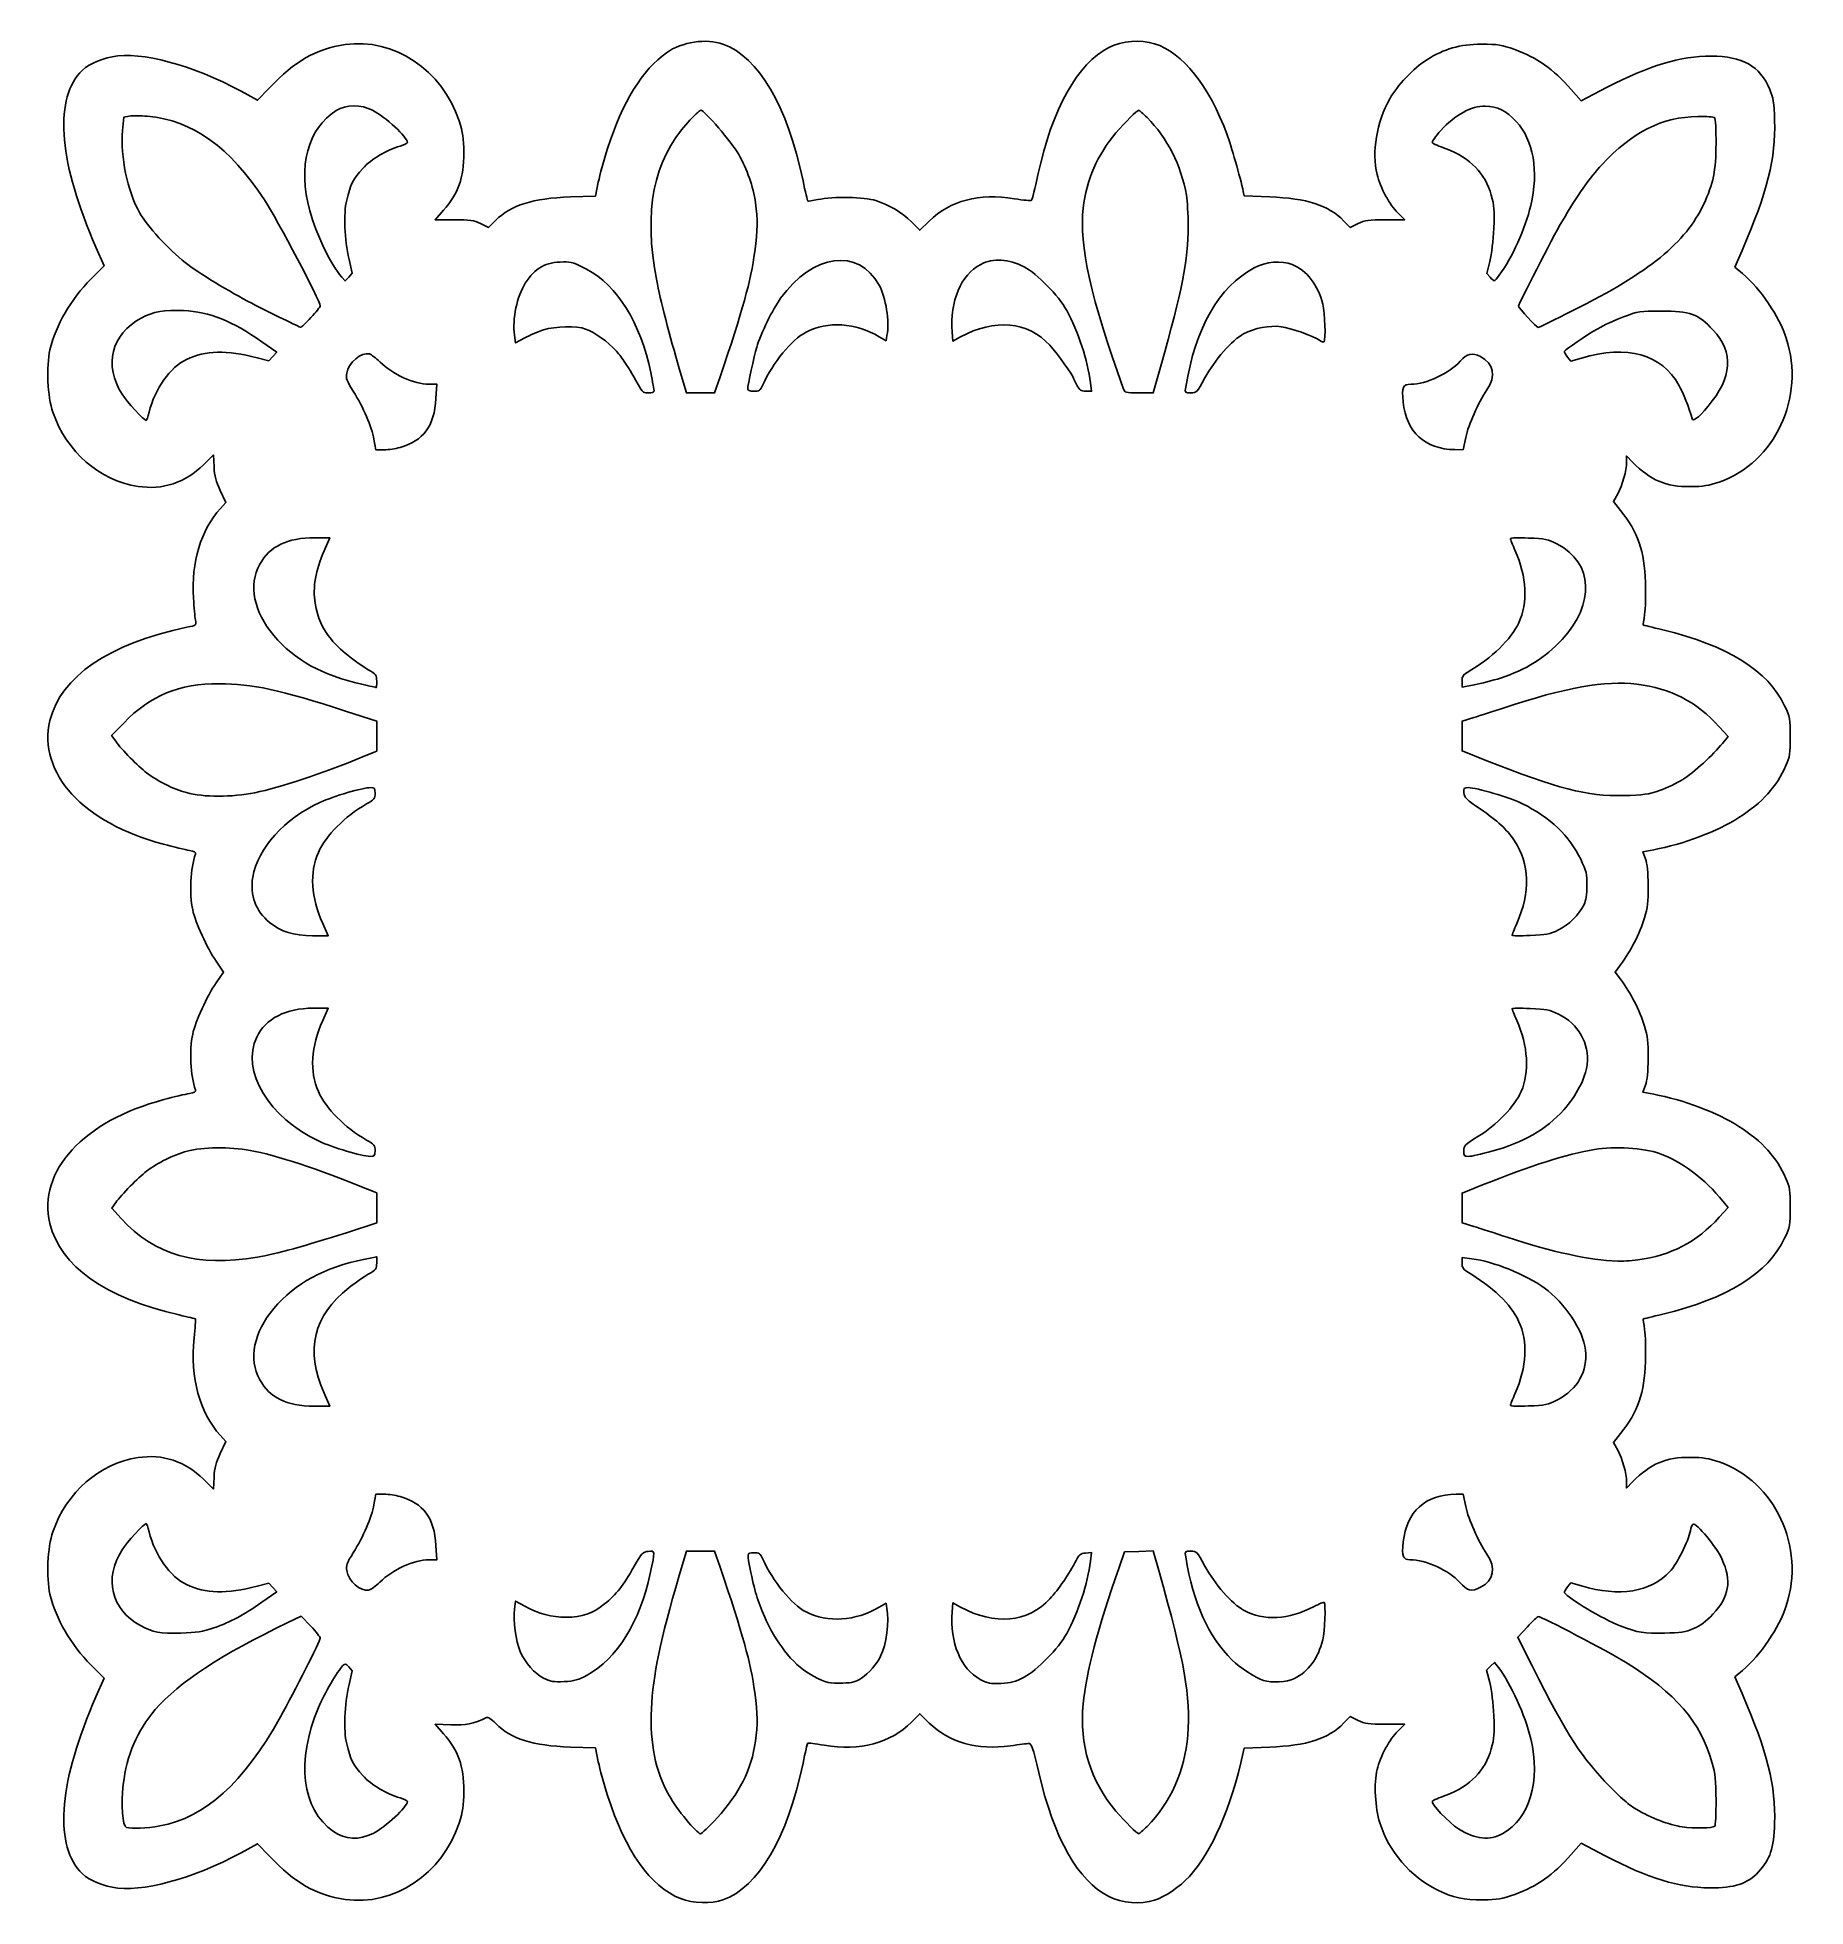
# Model space of a CAD drawing. Header units: centimetres. Extents: x -6.5 to 5.4, y -2.1 to 10.5.
import ezdxf

# ---------------------------------------------------------------- set-up
doc = ezdxf.new("R2010")
doc.units = ezdxf.units.CM
doc.header["$MEASUREMENT"] = 0
doc.layers.add('Layer 1', color=7, linetype='Continuous')

msp = doc.modelspace()

# ---------------------------------------------------------------- linework, layer by layer
at = {"layer": 'Layer 1', "color": 56}
for points, knots in [([(-2.17347, -2.00514), (-2.37605, -1.92467), (-2.5439, -1.68748), (-2.66511, -1.31046), (-2.66511, -1.31046), (-2.68908, -1.23588), (-2.71707, -1.13322), (-2.7273, -1.08231), (-2.7273, -1.08231), (-2.7273, -1.08231), (-2.74591, -0.98976), (-2.74591, -0.98976), (-2.74591, -0.98976), (-2.74591, -0.98976), (-2.91558, -0.9837), (-2.91558, -0.9837), (-2.91558, -0.9837), (-3.1709, -0.97458), (-3.31555, -0.92907), (-3.41832, -0.82552), (-3.41832, -0.82552), (-3.44907, -0.79454), (-3.47152, -0.78041), (-3.48209, -0.7854), (-3.48209, -0.7854), (-3.57085, -0.82728), (-3.62057, -0.83731), (-3.72204, -0.83384), (-3.72204, -0.83384), (-3.72204, -0.83384), (-3.82823, -0.8302), (-3.82823, -0.8302), (-3.82823, -0.8302), (-3.82823, -0.8302), (-3.77084, -0.89445), (-3.77084, -0.89445), (-3.77084, -0.89445), (-3.6705, -1.00679), (-3.63423, -1.10991), (-3.63445, -1.28229), (-3.63445, -1.28229), (-3.63457, -1.38178), (-3.63944, -1.41445), (-3.6665, -1.49757), (-3.6665, -1.49757), (-3.77727, -1.83769), (-4.10875, -2.0595), (-4.4337, -2.01092), (-4.4337, -2.01092), (-4.6338, -1.981), (-4.76771, -1.90433), (-4.9465, -1.71732), (-4.9465, -1.71732), (-4.9465, -1.71732), (-5.02467, -1.63557), (-5.02467, -1.63557), (-5.02467, -1.63557), (-5.02467, -1.63557), (-5.13565, -1.69583), (-5.13565, -1.69583), (-5.13565, -1.69583), (-5.46471, -1.87452), (-5.80834, -1.96664), (-6.00452, -1.92876), (-6.00452, -1.92876), (-6.09651, -1.91099), (-6.18124, -1.86934), (-6.2229, -1.82139), (-6.2229, -1.82139), (-6.39853, -1.61927), (-6.36039, -1.20737), (-6.11397, -0.64479), (-6.11397, -0.64479), (-6.11397, -0.64479), (-6.05931, -0.52001), (-6.05931, -0.52001), (-6.05931, -0.52001), (-6.05931, -0.52001), (-6.14737, -0.43108), (-6.14737, -0.43108), (-6.14737, -0.43108), (-6.28409, -0.293), (-6.38426, -0.11996), (-6.424, 0.04681), (-6.424, 0.04681), (-6.45062, 0.15849), (-6.44106, 0.36301), (-6.40431, 0.46824), (-6.40431, 0.46824), (-6.31015, 0.73788), (-6.09299, 0.92702), (-5.83065, 0.96788), (-5.83065, 0.96788), (-5.66499, 0.99369), (-5.51085, 0.94271), (-5.38851, 0.82167), (-5.38851, 0.82167), (-5.38851, 0.82167), (-5.32201, 0.75586), (-5.32201, 0.75586), (-5.32201, 0.75586), (-5.32201, 0.75586), (-5.31775, 0.83637), (-5.31775, 0.83637), (-5.31775, 0.83637), (-5.31441, 0.8995), (-5.30534, 0.93401), (-5.27575, 0.99618), (-5.27575, 0.99618), (-5.27575, 0.99618), (-5.23801, 1.07549), (-5.23801, 1.07549), (-5.23801, 1.07549), (-5.23801, 1.07549), (-5.27461, 1.11615), (-5.27461, 1.11615), (-5.27461, 1.11615), (-5.4172, 1.2746), (-5.47915, 1.50339), (-5.45285, 1.77442), (-5.45285, 1.77442), (-5.44614, 1.84358), (-5.44169, 1.90129), (-5.44297, 1.90265), (-5.44297, 1.90265), (-5.44425, 1.90402), (-5.49406, 1.91626), (-5.55366, 1.92986), (-5.55366, 1.92986), (-6.05219, 2.04361), (-6.35506, 2.2581), (-6.42421, 2.54638), (-6.42421, 2.54638), (-6.50902, 2.89992), (-6.19894, 3.23734), (-5.65673, 3.38154), (-5.65673, 3.38154), (-5.58789, 3.39985), (-5.51043, 3.41843), (-5.48461, 3.42284), (-5.48461, 3.42284), (-5.45178, 3.42844), (-5.43933, 3.43553), (-5.44323, 3.4464), (-5.44323, 3.4464), (-5.47741, 3.54159), (-5.48593, 3.71372), (-5.4619, 3.82362), (-5.4619, 3.82362), (-5.44314, 3.90939), (-5.36516, 4.08001), (-5.30389, 4.16931), (-5.30389, 4.16931), (-5.30389, 4.16931), (-5.25406, 4.24194), (-5.25406, 4.24194), (-5.25406, 4.24194), (-5.25406, 4.24194), (-5.30389, 4.31456), (-5.30389, 4.31456), (-5.30389, 4.31456), (-5.36516, 4.40387), (-5.44314, 4.57449), (-5.4619, 4.66026), (-5.4619, 4.66026), (-5.48593, 4.77016), (-5.47741, 4.94229), (-5.44323, 5.03748), (-5.44323, 5.03748), (-5.43933, 5.04835), (-5.45178, 5.05544), (-5.48461, 5.06104), (-5.48461, 5.06104), (-5.51043, 5.06545), (-5.5892, 5.08439), (-5.65965, 5.10313), (-5.65965, 5.10313), (-6.1998, 5.24683), (-6.50896, 5.58421), (-6.42421, 5.9375), (-6.42421, 5.9375), (-6.35314, 6.23379), (-6.02681, 6.45596), (-5.50051, 6.56637), (-5.50051, 6.56637), (-5.43718, 6.57965), (-5.43687, 6.57992), (-5.44348, 6.61523), (-5.44348, 6.61523), (-5.44713, 6.63476), (-5.45316, 6.70094), (-5.45687, 6.76231), (-5.45687, 6.76231), (-5.47164, 7.00666), (-5.40734, 7.22023), (-5.27461, 7.36773), (-5.27461, 7.36773), (-5.27461, 7.36773), (-5.23801, 7.4084), (-5.23801, 7.4084), (-5.23801, 7.4084), (-5.23801, 7.4084), (-5.27575, 7.4877), (-5.27575, 7.4877), (-5.27575, 7.4877), (-5.30534, 7.54987), (-5.31441, 7.58438), (-5.31775, 7.64751), (-5.31775, 7.64751), (-5.31775, 7.64751), (-5.32201, 7.72802), (-5.32201, 7.72802), (-5.32201, 7.72802), (-5.32201, 7.72802), (-5.38851, 7.66221), (-5.38851, 7.66221), (-5.38851, 7.66221), (-5.51085, 7.54117), (-5.66499, 7.49019), (-5.83065, 7.516), (-5.83065, 7.516), (-6.09299, 7.55686), (-6.31015, 7.746), (-6.40431, 8.01564), (-6.40431, 8.01564), (-6.44106, 8.12087), (-6.45062, 8.3254), (-6.424, 8.43707), (-6.424, 8.43707), (-6.38426, 8.60384), (-6.28409, 8.77688), (-6.14737, 8.91496), (-6.14737, 8.91496), (-6.14737, 8.91496), (-6.05931, 9.00389), (-6.05931, 9.00389), (-6.05931, 9.00389), (-6.05931, 9.00389), (-6.11397, 9.12867), (-6.11397, 9.12867), (-6.11397, 9.12867), (-6.36039, 9.69125), (-6.39853, 10.10315), (-6.2229, 10.30527), (-6.2229, 10.30527), (-6.18124, 10.35322), (-6.09651, 10.39487), (-6.00452, 10.41264), (-6.00452, 10.41264), (-5.80834, 10.45052), (-5.46471, 10.3584), (-5.13565, 10.17971), (-5.13565, 10.17971), (-5.13565, 10.17971), (-5.02467, 10.11945), (-5.02467, 10.11945), (-5.02467, 10.11945), (-5.02467, 10.11945), (-4.9465, 10.2012), (-4.9465, 10.2012), (-4.9465, 10.2012), (-4.76771, 10.38821), (-4.6338, 10.46488), (-4.4337, 10.4948), (-4.4337, 10.4948), (-4.10875, 10.54338), (-3.77727, 10.32157), (-3.6665, 9.98145), (-3.6665, 9.98145), (-3.63944, 9.89833), (-3.63457, 9.86566), (-3.63445, 9.76617), (-3.63445, 9.76617), (-3.63423, 9.59389), (-3.67046, 9.49079), (-3.77074, 9.37833), (-3.77074, 9.37833), (-3.77074, 9.37833), (-3.82802, 9.31408), (-3.82802, 9.31408), (-3.82802, 9.31408), (-3.82802, 9.31408), (-3.70126, 9.31399), (-3.70126, 9.31399), (-3.70126, 9.31399), (-3.593, 9.31392), (-3.56675, 9.3101), (-3.5214, 9.28781), (-3.5214, 9.28781), (-3.5214, 9.28781), (-3.46829, 9.26171), (-3.46829, 9.26171), (-3.46829, 9.26171), (-3.46829, 9.26171), (-3.42006, 9.30922), (-3.42006, 9.30922), (-3.42006, 9.30922), (-3.3145, 9.41321), (-3.17028, 9.45848), (-2.91558, 9.46758), (-2.91558, 9.46758), (-2.91558, 9.46758), (-2.74591, 9.47364), (-2.74591, 9.47364), (-2.74591, 9.47364), (-2.74591, 9.47364), (-2.7273, 9.56619), (-2.7273, 9.56619), (-2.7273, 9.56619), (-2.71707, 9.6171), (-2.68908, 9.71976), (-2.66511, 9.79434), (-2.66511, 9.79434), (-2.56479, 10.10639), (-2.42998, 10.32546), (-2.26758, 10.44032), (-2.26758, 10.44032), (-2.16476, 10.51304), (-1.99834, 10.53823), (-1.88692, 10.49793), (-1.88692, 10.49793), (-1.64622, 10.41088), (-1.45336, 10.08174), (-1.34735, 9.57712), (-1.34735, 9.57712), (-1.33209, 9.5045), (-1.31773, 9.44307), (-1.31543, 9.44061), (-1.31543, 9.44061), (-1.31313, 9.43816), (-1.28229, 9.44228), (-1.2469, 9.44977), (-1.2469, 9.44977), (-1.14508, 9.47132), (-0.93351, 9.46775), (-0.85636, 9.44318), (-0.85636, 9.44318), (-0.76456, 9.41395), (-0.68072, 9.36363), (-0.61611, 9.299), (-0.61611, 9.299), (-0.61611, 9.299), (-0.56069, 9.24356), (-0.56069, 9.24356), (-0.56069, 9.24356), (-0.56069, 9.24356), (-0.49732, 9.30511), (-0.49732, 9.30511), (-0.49732, 9.30511), (-0.35473, 9.4436), (-0.16005, 9.49437), (0.07868, 9.45532), (0.07868, 9.45532), (0.13848, 9.44554), (0.1903, 9.44113), (0.19385, 9.44553), (0.19385, 9.44553), (0.19739, 9.44992), (0.21628, 9.52672), (0.23582, 9.6162), (0.23582, 9.6162), (0.33338, 10.06293), (0.50379, 10.36854), (0.71472, 10.47503), (0.71472, 10.47503), (0.8026, 10.5194), (0.92804, 10.52982), (1.02217, 10.50057), (1.02217, 10.50057), (1.21121, 10.44184), (1.38945, 10.21882), (1.51232, 9.88727), (1.51232, 9.88727), (1.53714, 9.82028), (1.60039, 9.59747), (1.62098, 9.50444), (1.62098, 9.50444), (1.62098, 9.50444), (1.62771, 9.47402), (1.62771, 9.47402), (1.62771, 9.47402), (1.62771, 9.47402), (1.79911, 9.46787), (1.79911, 9.46787), (1.79911, 9.46787), (2.04834, 9.45893), (2.19628, 9.4111), (2.29738, 9.30678), (2.29738, 9.30678), (2.29738, 9.30678), (2.34157, 9.26119), (2.34157, 9.26119), (2.34157, 9.26119), (2.34157, 9.26119), (2.39523, 9.28763), (2.39523, 9.28763), (2.39523, 9.28763), (2.44162, 9.31049), (2.46659, 9.31408), (2.57937, 9.31408), (2.57937, 9.31408), (2.57937, 9.31408), (2.70984, 9.31408), (2.70984, 9.31408), (2.70984, 9.31408), (2.70984, 9.31408), (2.66313, 9.35963), (2.66313, 9.35963), (2.66313, 9.35963), (2.60683, 9.41453), (2.54508, 9.52873), (2.52264, 9.61945), (2.52264, 9.61945), (2.48626, 9.76656), (2.52077, 9.97295), (2.60789, 10.12926), (2.60789, 10.12926), (2.65653, 10.21654), (2.77178, 10.33774), (2.85786, 10.39213), (2.85786, 10.39213), (2.97614, 10.46687), (3.0807, 10.49663), (3.22629, 10.49699), (3.22629, 10.49699), (3.33807, 10.49727), (3.36187, 10.49347), (3.45079, 10.46116), (3.45079, 10.46116), (3.60341, 10.40571), (3.70787, 10.33187), (3.83139, 10.19214), (3.83139, 10.19214), (3.83139, 10.19214), (3.8983, 10.11644), (3.8983, 10.11644), (3.8983, 10.11644), (3.8983, 10.11644), (4.07059, 10.20546), (4.07059, 10.20546), (4.07059, 10.20546), (4.36045, 10.35522), (4.56574, 10.41685), (4.77563, 10.41712), (4.77563, 10.41712), (4.98597, 10.41739), (5.10293, 10.35067), (5.17043, 10.19188), (5.17043, 10.19188), (5.19372, 10.13709), (5.19853, 10.10579), (5.20263, 9.98223), (5.20263, 9.98223), (5.21112, 9.72701), (5.15455, 9.50113), (4.98352, 9.10731), (4.98352, 9.10731), (4.98352, 9.10731), (4.93474, 8.99499), (4.93474, 8.99499), (4.93474, 8.99499), (4.93474, 8.99499), (4.98566, 8.9516), (4.98566, 8.9516), (4.98566, 8.9516), (5.11023, 8.84544), (5.2315, 8.66621), (5.28138, 8.51454), (5.28138, 8.51454), (5.41184, 8.11784), (5.20669, 7.67749), (4.82999, 7.54562), (4.82999, 7.54562), (4.761, 7.52148), (4.72052, 7.51498), (4.63428, 7.51423), (4.63428, 7.51423), (4.47088, 7.5128), (4.36469, 7.55794), (4.24559, 7.67945), (4.24559, 7.67945), (4.24559, 7.67945), (4.20482, 7.72104), (4.20482, 7.72104), (4.20482, 7.72104), (4.20482, 7.72104), (4.20469, 7.68092), (4.20469, 7.68092), (4.20469, 7.68092), (4.2045, 7.62158), (4.17798, 7.52556), (4.14535, 7.46605), (4.14535, 7.46605), (4.14535, 7.46605), (4.11661, 7.41364), (4.11661, 7.41364), (4.11661, 7.41364), (4.11661, 7.41364), (4.16483, 7.35292), (4.16483, 7.35292), (4.16483, 7.35292), (4.28337, 7.20365), (4.32427, 7.08503), (4.33203, 6.86806), (4.33203, 6.86806), (4.33488, 6.78818), (4.33239, 6.69144), (4.32649, 6.65309), (4.32649, 6.65309), (4.3206, 6.61475), (4.31649, 6.58251), (4.31737, 6.58145), (4.31737, 6.58145), (4.31826, 6.58039), (4.37769, 6.56551), (4.44945, 6.54839), (4.44945, 6.54839), (4.88448, 6.44456), (5.16008, 6.27276), (5.27001, 6.03687), (5.27001, 6.03687), (5.30611, 5.95942), (5.30777, 5.95033), (5.30807, 5.82807), (5.30807, 5.82807), (5.30835, 5.7136), (5.30537, 5.69338), (5.27951, 5.63442), (5.27951, 5.63442), (5.21687, 5.49164), (5.12105, 5.38564), (4.96154, 5.28271), (4.96154, 5.28271), (4.81857, 5.19045), (4.58384, 5.10197), (4.38776, 5.06642), (4.38776, 5.06642), (4.38776, 5.06642), (4.31519, 5.05326), (4.31519, 5.05326), (4.31519, 5.05326), (4.31519, 5.05326), (4.33243, 5.00492), (4.33243, 5.00492), (4.33243, 5.00492), (4.34426, 4.97173), (4.34997, 4.91467), (4.35063, 4.82294), (4.35063, 4.82294), (4.35143, 4.71192), (4.34729, 4.67555), (4.32616, 4.60797), (4.32616, 4.60797), (4.2917, 4.49781), (4.23456, 4.38623), (4.16398, 4.29133), (4.16398, 4.29133), (4.16398, 4.29133), (4.12725, 4.24194), (4.12725, 4.24194), (4.12725, 4.24194), (4.12725, 4.24194), (4.16398, 4.19255), (4.16398, 4.19255), (4.16398, 4.19255), (4.23456, 4.09765), (4.2917, 3.98607), (4.32616, 3.87591), (4.32616, 3.87591), (4.34729, 3.80833), (4.35143, 3.77196), (4.35063, 3.66094), (4.35063, 3.66094), (4.34997, 3.56921), (4.34426, 3.51215), (4.33243, 3.47896), (4.33243, 3.47896), (4.33243, 3.47896), (4.31519, 3.43062), (4.31519, 3.43062), (4.31519, 3.43062), (4.31519, 3.43062), (4.38776, 3.41746), (4.38776, 3.41746), (4.38776, 3.41746), (4.58384, 3.38191), (4.81857, 3.29343), (4.96154, 3.20117), (4.96154, 3.20117), (5.12105, 3.09824), (5.21687, 2.99224), (5.27951, 2.84946), (5.27951, 2.84946), (5.30537, 2.7905), (5.30835, 2.77028), (5.30807, 2.65581), (5.30807, 2.65581), (5.30777, 2.53355), (5.30611, 2.52446), (5.27001, 2.44701), (5.27001, 2.44701), (5.16008, 2.21112), (4.88448, 2.03932), (4.44945, 1.93549), (4.44945, 1.93549), (4.37769, 1.91836), (4.31826, 1.90349), (4.31737, 1.90243), (4.31737, 1.90243), (4.31649, 1.90137), (4.3206, 1.86913), (4.32649, 1.83079), (4.32649, 1.83079), (4.33239, 1.79244), (4.33488, 1.6957), (4.33203, 1.61582), (4.33203, 1.61582), (4.32427, 1.39886), (4.28337, 1.28023), (4.16483, 1.13096), (4.16483, 1.13096), (4.16483, 1.13096), (4.11661, 1.07024), (4.11661, 1.07024), (4.11661, 1.07024), (4.11661, 1.07024), (4.14535, 1.01783), (4.14535, 1.01783), (4.14535, 1.01783), (4.17798, 0.95832), (4.2045, 0.8623), (4.20469, 0.80296), (4.20469, 0.80296), (4.20469, 0.80296), (4.20482, 0.76284), (4.20482, 0.76284), (4.20482, 0.76284), (4.20482, 0.76284), (4.24559, 0.80443), (4.24559, 0.80443), (4.24559, 0.80443), (4.36469, 0.92594), (4.47088, 0.97108), (4.63428, 0.96965), (4.63428, 0.96965), (4.72052, 0.9689), (4.761, 0.9624), (4.82999, 0.93825), (4.82999, 0.93825), (5.20669, 0.80639), (5.41184, 0.36604), (5.28138, -0.03066), (5.28138, -0.03066), (5.2315, -0.18233), (5.11023, -0.36156), (4.98566, -0.46772), (4.98566, -0.46772), (4.98566, -0.46772), (4.93474, -0.51111), (4.93474, -0.51111), (4.93474, -0.51111), (4.93474, -0.51111), (4.98352, -0.62343), (4.98352, -0.62343), (4.98352, -0.62343), (5.15455, -1.01725), (5.21112, -1.24313), (5.20263, -1.49835), (5.20263, -1.49835), (5.19693, -1.66994), (5.17407, -1.73877), (5.09392, -1.82566), (5.09392, -1.82566), (5.01974, -1.90608), (4.93383, -1.93405), (4.76475, -1.93284), (4.76475, -1.93284), (4.55353, -1.93133), (4.35768, -1.87114), (4.05984, -1.71619), (4.05984, -1.71619), (4.05984, -1.71619), (3.89855, -1.63228), (3.89855, -1.63228), (3.89855, -1.63228), (3.89855, -1.63228), (3.83151, -1.70812), (3.83151, -1.70812), (3.83151, -1.70812), (3.7077, -1.84819), (3.60317, -1.92203), (3.45079, -1.97707), (3.45079, -1.97707), (3.36571, -2.0078), (3.33481, -2.01312), (3.23716, -2.01383), (3.23716, -2.01383), (3.1066, -2.01478), (3.03526, -1.99917), (2.92729, -1.94602), (2.92729, -1.94602), (2.74583, -1.85671), (2.60516, -1.69214), (2.54127, -1.49442), (2.54127, -1.49442), (2.50971, -1.39673), (2.50075, -1.22411), (2.52264, -1.13557), (2.52264, -1.13557), (2.54508, -1.04485), (2.60683, -0.93065), (2.66313, -0.87575), (2.66313, -0.87575), (2.66313, -0.87575), (2.70984, -0.8302), (2.70984, -0.8302), (2.70984, -0.8302), (2.70984, -0.8302), (2.57937, -0.8302), (2.57937, -0.8302), (2.57937, -0.8302), (2.46659, -0.8302), (2.44162, -0.82661), (2.39523, -0.80375), (2.39523, -0.80375), (2.39523, -0.80375), (2.34157, -0.77731), (2.34157, -0.77731), (2.34157, -0.77731), (2.34157, -0.77731), (2.29738, -0.8229), (2.29738, -0.8229), (2.29738, -0.8229), (2.19628, -0.92722), (2.04834, -0.97505), (1.79911, -0.98399), (1.79911, -0.98399), (1.79911, -0.98399), (1.62771, -0.99014), (1.62771, -0.99014), (1.62771, -0.99014), (1.62771, -0.99014), (1.62098, -1.02056), (1.62098, -1.02056), (1.62098, -1.02056), (1.53901, -1.39088), (1.40716, -1.6943), (1.25818, -1.85547), (1.25818, -1.85547), (1.19347, -1.92548), (1.09145, -1.99517), (1.02217, -2.01669), (1.02217, -2.01669), (0.92804, -2.04594), (0.8026, -2.03552), (0.71472, -1.99115), (0.71472, -1.99115), (0.50538, -1.88546), (0.34728, -1.60626), (0.24156, -1.15556), (0.24156, -1.15556), (0.20187, -0.98637), (0.19232, -0.95823), (0.17501, -0.95948), (0.17501, -0.95948), (0.16389, -0.96028), (0.10831, -0.96741), (0.0515, -0.97531), (0.0515, -0.97531), (-0.17351, -1.00661), (-0.36033, -0.95428), (-0.49681, -0.82172), (-0.49681, -0.82172), (-0.49681, -0.82172), (-0.56069, -0.75968), (-0.56069, -0.75968), (-0.56069, -0.75968), (-0.56069, -0.75968), (-0.61611, -0.81512), (-0.61611, -0.81512), (-0.61611, -0.81512), (-0.75851, -0.95758), (-0.96017, -1.01121), (-1.20414, -0.97151), (-1.20414, -0.97151), (-1.26386, -0.96179), (-1.31428, -0.9555), (-1.31617, -0.95752), (-1.31617, -0.95752), (-1.31806, -0.95954), (-1.33209, -1.02062), (-1.34735, -1.09324), (-1.34735, -1.09324), (-1.45336, -1.59786), (-1.64622, -1.927), (-1.88692, -2.01405), (-1.88692, -2.01405), (-1.9638, -2.04186), (-2.09099, -2.0379), (-2.17347, -2.00514)], [0, 0, 0, 0, 0.00497512, 0.00497512, 0.00497512, 0.00497512, 0.00995025, 0.00995025, 0.00995025, 0.00995025, 0.01492537, 0.01492537, 0.01492537, 0.01492537, 0.0199005, 0.0199005, 0.0199005, 0.0199005, 0.02487562, 0.02487562, 0.02487562, 0.02487562, 0.02985075, 0.02985075, 0.02985075, 0.02985075, 0.03482587, 0.03482587, 0.03482587, 0.03482587, 0.039801, 0.039801, 0.039801, 0.039801, 0.04477612, 0.04477612, 0.04477612, 0.04477612, 0.04975124, 0.04975124, 0.04975124, 0.04975124, 0.05472637, 0.05472637, 0.05472637, 0.05472637, 0.05970149, 0.05970149, 0.05970149, 0.05970149, 0.06467662, 0.06467662, 0.06467662, 0.06467662, 0.06965174, 0.06965174, 0.06965174, 0.06965174, 0.07462687, 0.07462687, 0.07462687, 0.07462687, 0.07960199, 0.07960199, 0.07960199, 0.07960199, 0.08457711, 0.08457711, 0.08457711, 0.08457711, 0.08955224, 0.08955224, 0.08955224, 0.08955224, 0.09452736, 0.09452736, 0.09452736, 0.09452736, 0.09950249, 0.09950249, 0.09950249, 0.09950249, 0.10447761, 0.10447761, 0.10447761, 0.10447761, 0.10945274, 0.10945274, 0.10945274, 0.10945274, 0.11442786, 0.11442786, 0.11442786, 0.11442786, 0.11940299, 0.11940299, 0.11940299, 0.11940299, 0.12437811, 0.12437811, 0.12437811, 0.12437811, 0.12935323, 0.12935323, 0.12935323, 0.12935323, 0.13432836, 0.13432836, 0.13432836, 0.13432836, 0.13930348, 0.13930348, 0.13930348, 0.13930348, 0.14427861, 0.14427861, 0.14427861, 0.14427861, 0.14925373, 0.14925373, 0.14925373, 0.14925373, 0.15422886, 0.15422886, 0.15422886, 0.15422886, 0.15920398, 0.15920398, 0.15920398, 0.15920398, 0.1641791, 0.1641791, 0.1641791, 0.1641791, 0.16915423, 0.16915423, 0.16915423, 0.16915423, 0.17412935, 0.17412935, 0.17412935, 0.17412935, 0.17910448, 0.17910448, 0.17910448, 0.17910448, 0.1840796, 0.1840796, 0.1840796, 0.1840796, 0.18905473, 0.18905473, 0.18905473, 0.18905473, 0.19402985, 0.19402985, 0.19402985, 0.19402985, 0.19900498, 0.19900498, 0.19900498, 0.19900498, 0.2039801, 0.2039801, 0.2039801, 0.2039801, 0.20895522, 0.20895522, 0.20895522, 0.20895522, 0.21393035, 0.21393035, 0.21393035, 0.21393035, 0.21890547, 0.21890547, 0.21890547, 0.21890547, 0.2238806, 0.2238806, 0.2238806, 0.2238806, 0.22885572, 0.22885572, 0.22885572, 0.22885572, 0.23383085, 0.23383085, 0.23383085, 0.23383085, 0.23880597, 0.23880597, 0.23880597, 0.23880597, 0.24378109, 0.24378109, 0.24378109, 0.24378109, 0.24875622, 0.24875622, 0.24875622, 0.24875622, 0.25373134, 0.25373134, 0.25373134, 0.25373134, 0.25870647, 0.25870647, 0.25870647, 0.25870647, 0.26368159, 0.26368159, 0.26368159, 0.26368159, 0.26865672, 0.26865672, 0.26865672, 0.26865672, 0.27363184, 0.27363184, 0.27363184, 0.27363184, 0.27860697, 0.27860697, 0.27860697, 0.27860697, 0.28358209, 0.28358209, 0.28358209, 0.28358209, 0.28855721, 0.28855721, 0.28855721, 0.28855721, 0.29353234, 0.29353234, 0.29353234, 0.29353234, 0.29850746, 0.29850746, 0.29850746, 0.29850746, 0.30348259, 0.30348259, 0.30348259, 0.30348259, 0.30845771, 0.30845771, 0.30845771, 0.30845771, 0.31343284, 0.31343284, 0.31343284, 0.31343284, 0.31840796, 0.31840796, 0.31840796, 0.31840796, 0.32338308, 0.32338308, 0.32338308, 0.32338308, 0.32835821, 0.32835821, 0.32835821, 0.32835821, 0.33333333, 0.33333333, 0.33333333, 0.33333333, 0.33830846, 0.33830846, 0.33830846, 0.33830846, 0.34328358, 0.34328358, 0.34328358, 0.34328358, 0.34825871, 0.34825871, 0.34825871, 0.34825871, 0.35323383, 0.35323383, 0.35323383, 0.35323383, 0.35820896, 0.35820896, 0.35820896, 0.35820896, 0.36318408, 0.36318408, 0.36318408, 0.36318408, 0.3681592, 0.3681592, 0.3681592, 0.3681592, 0.37313433, 0.37313433, 0.37313433, 0.37313433, 0.37810945, 0.37810945, 0.37810945, 0.37810945, 0.38308458, 0.38308458, 0.38308458, 0.38308458, 0.3880597, 0.3880597, 0.3880597, 0.3880597, 0.39303483, 0.39303483, 0.39303483, 0.39303483, 0.39800995, 0.39800995, 0.39800995, 0.39800995, 0.40298507, 0.40298507, 0.40298507, 0.40298507, 0.4079602, 0.4079602, 0.4079602, 0.4079602, 0.41293532, 0.41293532, 0.41293532, 0.41293532, 0.41791045, 0.41791045, 0.41791045, 0.41791045, 0.42288557, 0.42288557, 0.42288557, 0.42288557, 0.4278607, 0.4278607, 0.4278607, 0.4278607, 0.43283582, 0.43283582, 0.43283582, 0.43283582, 0.43781095, 0.43781095, 0.43781095, 0.43781095, 0.44278607, 0.44278607, 0.44278607, 0.44278607, 0.44776119, 0.44776119, 0.44776119, 0.44776119, 0.45273632, 0.45273632, 0.45273632, 0.45273632, 0.45771144, 0.45771144, 0.45771144, 0.45771144, 0.46268657, 0.46268657, 0.46268657, 0.46268657, 0.46766169, 0.46766169, 0.46766169, 0.46766169, 0.47263682, 0.47263682, 0.47263682, 0.47263682, 0.47761194, 0.47761194, 0.47761194, 0.47761194, 0.48258706, 0.48258706, 0.48258706, 0.48258706, 0.48756219, 0.48756219, 0.48756219, 0.48756219, 0.49253731, 0.49253731, 0.49253731, 0.49253731, 0.49751244, 0.49751244, 0.49751244, 0.49751244, 0.50248756, 0.50248756, 0.50248756, 0.50248756, 0.50746269, 0.50746269, 0.50746269, 0.50746269, 0.51243781, 0.51243781, 0.51243781, 0.51243781, 0.51741294, 0.51741294, 0.51741294, 0.51741294, 0.52238806, 0.52238806, 0.52238806, 0.52238806, 0.52736318, 0.52736318, 0.52736318, 0.52736318, 0.53233831, 0.53233831, 0.53233831, 0.53233831, 0.53731343, 0.53731343, 0.53731343, 0.53731343, 0.54228856, 0.54228856, 0.54228856, 0.54228856, 0.54726368, 0.54726368, 0.54726368, 0.54726368, 0.55223881, 0.55223881, 0.55223881, 0.55223881, 0.55721393, 0.55721393, 0.55721393, 0.55721393, 0.56218905, 0.56218905, 0.56218905, 0.56218905, 0.56716418, 0.56716418, 0.56716418, 0.56716418, 0.5721393, 0.5721393, 0.5721393, 0.5721393, 0.57711443, 0.57711443, 0.57711443, 0.57711443, 0.58208955, 0.58208955, 0.58208955, 0.58208955, 0.58706468, 0.58706468, 0.58706468, 0.58706468, 0.5920398, 0.5920398, 0.5920398, 0.5920398, 0.59701493, 0.59701493, 0.59701493, 0.59701493, 0.60199005, 0.60199005, 0.60199005, 0.60199005, 0.60696517, 0.60696517, 0.60696517, 0.60696517, 0.6119403, 0.6119403, 0.6119403, 0.6119403, 0.61691542, 0.61691542, 0.61691542, 0.61691542, 0.62189055, 0.62189055, 0.62189055, 0.62189055, 0.62686567, 0.62686567, 0.62686567, 0.62686567, 0.6318408, 0.6318408, 0.6318408, 0.6318408, 0.63681592, 0.63681592, 0.63681592, 0.63681592, 0.64179104, 0.64179104, 0.64179104, 0.64179104, 0.64676617, 0.64676617, 0.64676617, 0.64676617, 0.65174129, 0.65174129, 0.65174129, 0.65174129, 0.65671642, 0.65671642, 0.65671642, 0.65671642, 0.66169154, 0.66169154, 0.66169154, 0.66169154, 0.66666667, 0.66666667, 0.66666667, 0.66666667, 0.67164179, 0.67164179, 0.67164179, 0.67164179, 0.67661692, 0.67661692, 0.67661692, 0.67661692, 0.68159204, 0.68159204, 0.68159204, 0.68159204, 0.68656716, 0.68656716, 0.68656716, 0.68656716, 0.69154229, 0.69154229, 0.69154229, 0.69154229, 0.69651741, 0.69651741, 0.69651741, 0.69651741, 0.70149254, 0.70149254, 0.70149254, 0.70149254, 0.70646766, 0.70646766, 0.70646766, 0.70646766, 0.71144279, 0.71144279, 0.71144279, 0.71144279, 0.71641791, 0.71641791, 0.71641791, 0.71641791, 0.72139303, 0.72139303, 0.72139303, 0.72139303, 0.72636816, 0.72636816, 0.72636816, 0.72636816, 0.73134328, 0.73134328, 0.73134328, 0.73134328, 0.73631841, 0.73631841, 0.73631841, 0.73631841, 0.74129353, 0.74129353, 0.74129353, 0.74129353, 0.74626866, 0.74626866, 0.74626866, 0.74626866, 0.75124378, 0.75124378, 0.75124378, 0.75124378, 0.75621891, 0.75621891, 0.75621891, 0.75621891, 0.76119403, 0.76119403, 0.76119403, 0.76119403, 0.76616915, 0.76616915, 0.76616915, 0.76616915, 0.77114428, 0.77114428, 0.77114428, 0.77114428, 0.7761194, 0.7761194, 0.7761194, 0.7761194, 0.78109453, 0.78109453, 0.78109453, 0.78109453, 0.78606965, 0.78606965, 0.78606965, 0.78606965, 0.79104478, 0.79104478, 0.79104478, 0.79104478, 0.7960199, 0.7960199, 0.7960199, 0.7960199, 0.80099502, 0.80099502, 0.80099502, 0.80099502, 0.80597015, 0.80597015, 0.80597015, 0.80597015, 0.81094527, 0.81094527, 0.81094527, 0.81094527, 0.8159204, 0.8159204, 0.8159204, 0.8159204, 0.82089552, 0.82089552, 0.82089552, 0.82089552, 0.82587065, 0.82587065, 0.82587065, 0.82587065, 0.83084577, 0.83084577, 0.83084577, 0.83084577, 0.8358209, 0.8358209, 0.8358209, 0.8358209, 0.84079602, 0.84079602, 0.84079602, 0.84079602, 0.84577114, 0.84577114, 0.84577114, 0.84577114, 0.85074627, 0.85074627, 0.85074627, 0.85074627, 0.85572139, 0.85572139, 0.85572139, 0.85572139, 0.86069652, 0.86069652, 0.86069652, 0.86069652, 0.86567164, 0.86567164, 0.86567164, 0.86567164, 0.87064677, 0.87064677, 0.87064677, 0.87064677, 0.87562189, 0.87562189, 0.87562189, 0.87562189, 0.88059701, 0.88059701, 0.88059701, 0.88059701, 0.88557214, 0.88557214, 0.88557214, 0.88557214, 0.89054726, 0.89054726, 0.89054726, 0.89054726, 0.89552239, 0.89552239, 0.89552239, 0.89552239, 0.90049751, 0.90049751, 0.90049751, 0.90049751, 0.90547264, 0.90547264, 0.90547264, 0.90547264, 0.91044776, 0.91044776, 0.91044776, 0.91044776, 0.91542289, 0.91542289, 0.91542289, 0.91542289, 0.92039801, 0.92039801, 0.92039801, 0.92039801, 0.92537313, 0.92537313, 0.92537313, 0.92537313, 0.93034826, 0.93034826, 0.93034826, 0.93034826, 0.93532338, 0.93532338, 0.93532338, 0.93532338, 0.94029851, 0.94029851, 0.94029851, 0.94029851, 0.94527363, 0.94527363, 0.94527363, 0.94527363, 0.95024876, 0.95024876, 0.95024876, 0.95024876, 0.95522388, 0.95522388, 0.95522388, 0.95522388, 0.960199, 0.960199, 0.960199, 0.960199, 0.96517413, 0.96517413, 0.96517413, 0.96517413, 0.97014925, 0.97014925, 0.97014925, 0.97014925, 0.97512438, 0.97512438, 0.97512438, 0.97512438, 0.9800995, 0.9800995, 0.9800995, 0.9800995, 0.98507463, 0.98507463, 0.98507463, 0.98507463, 0.99004975, 0.99004975, 0.99004975, 0.99004975, 1, 1, 1, 1]), ([(-4.40748, 9.04682), (-4.43903, 9.18199), (-4.44605, 9.35374), (-4.42383, 9.4462), (-4.42383, 9.4462), (-4.3985, 9.55155), (-4.37901, 9.58983), (-4.31525, 9.65941), (-4.31525, 9.65941), (-4.25708, 9.72289), (-4.15471, 9.78439), (-4.06409, 9.81029), (-4.06409, 9.81029), (-4.037, 9.81803), (-4.01484, 9.82919), (-4.01484, 9.83508), (-4.01484, 9.83508), (-4.01484, 9.87152), (-4.16108, 10.0064), (-4.24998, 10.05195), (-4.24998, 10.05195), (-4.32713, 10.09149), (-4.42878, 10.09055), (-4.4939, 10.04969), (-4.4939, 10.04969), (-4.68713, 9.92846), (-4.75443, 9.6747), (-4.67293, 9.37454), (-4.67293, 9.37454), (-4.62975, 9.21547), (-4.53362, 9.01616), (-4.45728, 8.9274), (-4.45728, 8.9274), (-4.45728, 8.9274), (-4.43452, 8.90093), (-4.43452, 8.90093), (-4.43452, 8.90093), (-4.43452, 8.90093), (-4.41016, 8.9274), (-4.41016, 8.9274), (-4.41016, 8.9274), (-4.41016, 8.9274), (-4.38579, 8.95386), (-4.38579, 8.95386), (-4.38579, 8.95386), (-4.38579, 8.95386), (-4.40748, 9.04682), (-4.40748, 9.04682)], [0, 0, 0, 0, 0.07692308, 0.07692308, 0.07692308, 0.07692308, 0.15384615, 0.15384615, 0.15384615, 0.15384615, 0.23076923, 0.23076923, 0.23076923, 0.23076923, 0.30769231, 0.30769231, 0.30769231, 0.30769231, 0.38461538, 0.38461538, 0.38461538, 0.38461538, 0.46153846, 0.46153846, 0.46153846, 0.46153846, 0.53846154, 0.53846154, 0.53846154, 0.53846154, 0.61538462, 0.61538462, 0.61538462, 0.61538462, 0.69230769, 0.69230769, 0.69230769, 0.69230769, 0.76923077, 0.76923077, 0.76923077, 0.76923077, 0.84615385, 0.84615385, 0.84615385, 0.84615385, 1, 1, 1, 1]), ([(-4.66479, 8.65428), (-4.63024, 8.69083), (-4.60196, 8.72614), (-4.60196, 8.73276), (-4.60196, 8.73276), (-4.60196, 8.76536), (-4.89104, 9.31423), (-4.97852, 9.44771), (-4.97852, 9.44771), (-5.21273, 9.80512), (-5.46169, 9.98307), (-5.7678, 10.01187), (-5.7678, 10.01187), (-5.81402, 10.01621), (-5.86865, 10.0164), (-5.88922, 10.01227), (-5.88922, 10.01227), (-5.88922, 10.01227), (-5.92662, 10.00478), (-5.92662, 10.00478), (-5.92662, 10.00478), (-5.92662, 10.00478), (-5.93443, 9.91568), (-5.93443, 9.91568), (-5.93443, 9.91568), (-5.95012, 9.73673), (-5.90357, 9.51251), (-5.81885, 9.35898), (-5.81885, 9.35898), (-5.77197, 9.27401), (-5.6228, 9.11167), (-5.51187, 9.02489), (-5.51187, 9.02489), (-5.427, 8.95849), (-5.20768, 8.8242), (-5.06404, 8.75067), (-5.06404, 8.75067), (-4.9391, 8.68671), (-4.73824, 8.58805), (-4.73275, 8.58793), (-4.73275, 8.58793), (-4.72993, 8.58787), (-4.69935, 8.61773), (-4.66479, 8.65428)], [0, 0, 0, 0, 0.08333333, 0.08333333, 0.08333333, 0.08333333, 0.16666667, 0.16666667, 0.16666667, 0.16666667, 0.25, 0.25, 0.25, 0.25, 0.33333333, 0.33333333, 0.33333333, 0.33333333, 0.41666667, 0.41666667, 0.41666667, 0.41666667, 0.5, 0.5, 0.5, 0.5, 0.58333333, 0.58333333, 0.58333333, 0.58333333, 0.66666667, 0.66666667, 0.66666667, 0.66666667, 0.75, 0.75, 0.75, 0.75, 0.83333333, 0.83333333, 0.83333333, 0.83333333, 1, 1, 1, 1]), ([(-1.90671, 8.25375), (-1.75341, 8.70503), (-1.70003, 8.89794), (-1.67236, 9.1006), (-1.67236, 9.1006), (-1.65234, 9.24724), (-1.65134, 9.31582), (-1.66761, 9.42805), (-1.66761, 9.42805), (-1.68375, 9.53943), (-1.72306, 9.65262), (-1.78105, 9.75471), (-1.78105, 9.75471), (-1.82811, 9.83756), (-2.01266, 10.05195), (-2.03691, 10.05195), (-2.03691, 10.05195), (-2.0438, 10.05195), (-2.08343, 10.01436), (-2.12499, 9.96843), (-2.12499, 9.96843), (-2.35822, 9.71062), (-2.42344, 9.37746), (-2.33385, 8.90157), (-2.33385, 8.90157), (-2.31238, 8.78757), (-2.24336, 8.51944), (-2.18203, 8.31185), (-2.18203, 8.31185), (-2.18203, 8.31185), (-2.13311, 8.14627), (-2.13311, 8.14627), (-2.13311, 8.14627), (-2.13311, 8.14627), (-2.03817, 8.14627), (-2.03817, 8.14627), (-2.03817, 8.14627), (-2.03817, 8.14627), (-1.94323, 8.14627), (-1.94323, 8.14627), (-1.94323, 8.14627), (-1.94323, 8.14627), (-1.90671, 8.25375), (-1.90671, 8.25375)], [0, 0, 0, 0, 0.08333333, 0.08333333, 0.08333333, 0.08333333, 0.16666667, 0.16666667, 0.16666667, 0.16666667, 0.25, 0.25, 0.25, 0.25, 0.33333333, 0.33333333, 0.33333333, 0.33333333, 0.41666667, 0.41666667, 0.41666667, 0.41666667, 0.5, 0.5, 0.5, 0.5, 0.58333333, 0.58333333, 0.58333333, 0.58333333, 0.66666667, 0.66666667, 0.66666667, 0.66666667, 0.75, 0.75, 0.75, 0.75, 0.83333333, 0.83333333, 0.83333333, 0.83333333, 1, 1, 1, 1]), ([(1.06729, 8.33519), (1.20644, 8.82546), (1.24878, 9.04355), (1.24909, 9.27165), (1.24909, 9.27165), (1.24919, 9.34661), (1.24381, 9.4401), (1.23714, 9.47941), (1.23714, 9.47941), (1.20359, 9.67717), (1.10667, 9.86848), (0.97213, 10.00256), (0.97213, 10.00256), (0.94488, 10.02973), (0.92031, 10.05195), (0.91753, 10.05195), (0.91753, 10.05195), (0.90558, 10.05195), (0.82288, 9.97044), (0.76222, 9.89888), (0.76222, 9.89888), (0.63615, 9.75017), (0.56426, 9.58486), (0.54163, 9.39164), (0.54163, 9.39164), (0.51285, 9.14602), (0.59449, 8.7788), (0.81137, 8.17822), (0.81137, 8.17822), (0.82275, 8.14671), (0.82425, 8.14627), (0.91832, 8.14636), (0.91832, 8.14636), (0.91832, 8.14636), (1.01372, 8.14646), (1.01372, 8.14646), (1.01372, 8.14646), (1.01372, 8.14646), (1.06729, 8.33519), (1.06729, 8.33519)], [0, 0, 0, 0, 0.09090909, 0.09090909, 0.09090909, 0.09090909, 0.18181818, 0.18181818, 0.18181818, 0.18181818, 0.27272727, 0.27272727, 0.27272727, 0.27272727, 0.36363636, 0.36363636, 0.36363636, 0.36363636, 0.45454545, 0.45454545, 0.45454545, 0.45454545, 0.54545455, 0.54545455, 0.54545455, 0.54545455, 0.63636364, 0.63636364, 0.63636364, 0.63636364, 0.72727273, 0.72727273, 0.72727273, 0.72727273, 0.81818182, 0.81818182, 0.81818182, 0.81818182, 1, 1, 1, 1]), ([(3.3465, 8.93933), (3.43252, 9.05621), (3.52194, 9.25439), (3.55889, 9.41005), (3.55889, 9.41005), (3.61358, 9.64047), (3.57733, 9.85169), (3.46193, 9.97502), (3.46193, 9.97502), (3.39276, 10.04894), (3.33313, 10.07883), (3.25247, 10.08002), (3.25247, 10.08002), (3.15912, 10.0814), (3.04634, 10.01965), (2.95352, 9.91634), (2.95352, 9.91634), (2.91648, 9.87513), (2.89054, 9.83733), (2.89586, 9.83236), (2.89586, 9.83236), (2.90119, 9.82738), (2.94255, 9.80922), (2.98777, 9.792), (2.98777, 9.792), (3.15082, 9.7299), (3.25108, 9.62748), (3.29292, 9.48028), (3.29292, 9.48028), (3.3131, 9.40925), (3.31532, 9.38039), (3.30998, 9.25761), (3.30998, 9.25761), (3.30636, 9.1744), (3.29519, 9.08245), (3.28273, 9.03342), (3.28273, 9.03342), (3.28273, 9.03342), (3.26162, 8.95031), (3.26162, 8.95031), (3.26162, 8.95031), (3.26162, 8.95031), (3.28442, 8.92594), (3.28442, 8.92594), (3.28442, 8.92594), (3.29696, 8.91254), (3.30981, 8.90157), (3.31296, 8.90157), (3.31296, 8.90157), (3.31612, 8.90157), (3.33121, 8.91856), (3.3465, 8.93933)], [0, 0, 0, 0, 0.07142857, 0.07142857, 0.07142857, 0.07142857, 0.14285714, 0.14285714, 0.14285714, 0.14285714, 0.21428571, 0.21428571, 0.21428571, 0.21428571, 0.28571429, 0.28571429, 0.28571429, 0.28571429, 0.35714286, 0.35714286, 0.35714286, 0.35714286, 0.42857143, 0.42857143, 0.42857143, 0.42857143, 0.5, 0.5, 0.5, 0.5, 0.57142857, 0.57142857, 0.57142857, 0.57142857, 0.64285714, 0.64285714, 0.64285714, 0.64285714, 0.71428571, 0.71428571, 0.71428571, 0.71428571, 0.78571429, 0.78571429, 0.78571429, 0.78571429, 0.85714286, 0.85714286, 0.85714286, 0.85714286, 1, 1, 1, 1]), ([(3.84353, 8.70142), (4.36211, 8.9628), (4.6018, 9.15791), (4.72462, 9.41866), (4.72462, 9.41866), (4.78946, 9.55632), (4.80762, 9.64533), (4.80795, 9.82723), (4.80795, 9.82723), (4.80811, 9.91774), (4.80412, 9.99618), (4.79908, 10.00154), (4.79908, 10.00154), (4.79404, 10.00689), (4.74267, 10.01068), (4.68492, 10.00994), (4.68492, 10.00994), (4.44553, 10.00688), (4.24471, 9.90605), (4.03737, 9.6848), (4.03737, 9.6848), (3.96016, 9.60241), (3.86731, 9.46997), (3.77192, 9.30614), (3.77192, 9.30614), (3.70502, 9.19125), (3.47636, 8.74599), (3.47636, 8.73062), (3.47636, 8.73062), (3.47636, 8.71898), (3.59858, 8.58783), (3.60943, 8.58783), (3.60943, 8.58783), (3.61423, 8.58783), (3.71957, 8.63894), (3.84353, 8.70142)], [0, 0, 0, 0, 0.1, 0.1, 0.1, 0.1, 0.2, 0.2, 0.2, 0.2, 0.3, 0.3, 0.3, 0.3, 0.4, 0.4, 0.4, 0.4, 0.5, 0.5, 0.5, 0.5, 0.6, 0.6, 0.6, 0.6, 0.7, 0.7, 0.7, 0.7, 0.8, 0.8, 0.8, 0.8, 1, 1, 1, 1]), ([(-1.61865, 8.20076), (-1.55244, 8.34913), (-1.42308, 8.50672), (-1.32678, 8.55628), (-1.32678, 8.55628), (-1.18008, 8.6318), (-0.99467, 8.61984), (-0.83298, 8.52443), (-0.83298, 8.52443), (-0.83298, 8.52443), (-0.78786, 8.4978), (-0.78786, 8.4978), (-0.78786, 8.4978), (-0.78786, 8.4978), (-0.78134, 8.53265), (-0.78134, 8.53265), (-0.78134, 8.53265), (-0.76335, 8.62877), (-0.78839, 8.78926), (-0.83449, 8.87333), (-0.83449, 8.87333), (-0.97361, 9.12705), (-1.28164, 9.08565), (-1.49879, 8.78405), (-1.49879, 8.78405), (-1.55238, 8.70963), (-1.63096, 8.54831), (-1.65948, 8.4542), (-1.65948, 8.4542), (-1.67761, 8.39438), (-1.72008, 8.19824), (-1.7205, 8.17241), (-1.7205, 8.17241), (-1.72064, 8.16329), (-1.70531, 8.15789), (-1.67925, 8.15789), (-1.67925, 8.15789), (-1.64215, 8.15789), (-1.63576, 8.16241), (-1.61865, 8.20076)], [0, 0, 0, 0, 0.09090909, 0.09090909, 0.09090909, 0.09090909, 0.18181818, 0.18181818, 0.18181818, 0.18181818, 0.27272727, 0.27272727, 0.27272727, 0.27272727, 0.36363636, 0.36363636, 0.36363636, 0.36363636, 0.45454545, 0.45454545, 0.45454545, 0.45454545, 0.54545455, 0.54545455, 0.54545455, 0.54545455, 0.63636364, 0.63636364, 0.63636364, 0.63636364, 0.72727273, 0.72727273, 0.72727273, 0.72727273, 0.81818182, 0.81818182, 0.81818182, 0.81818182, 1, 1, 1, 1]), ([(-2.35134, 8.15809), (-2.35134, 8.16459), (-2.3616, 8.2208), (-2.37414, 8.283), (-2.37414, 8.283), (-2.44133, 8.61632), (-2.59896, 8.8708), (-2.80653, 8.98107), (-2.80653, 8.98107), (-2.88288, 9.02163), (-2.908, 9.02939), (-2.96292, 9.02939), (-2.96292, 9.02939), (-3.08121, 9.02939), (-3.15409, 8.98872), (-3.2196, 8.88615), (-3.2196, 8.88615), (-3.276, 8.79786), (-3.30781, 8.64546), (-3.29255, 8.5367), (-3.29255, 8.5367), (-3.29255, 8.5367), (-3.28508, 8.48347), (-3.28508, 8.48347), (-3.28508, 8.48347), (-3.28508, 8.48347), (-3.22321, 8.51744), (-3.22321, 8.51744), (-3.22321, 8.51744), (-3.18919, 8.53611), (-3.13199, 8.56048), (-3.09611, 8.57158), (-3.09611, 8.57158), (-3.01722, 8.59599), (-2.87345, 8.59872), (-2.81342, 8.57695), (-2.81342, 8.57695), (-2.75001, 8.55396), (-2.66265, 8.49131), (-2.60586, 8.4281), (-2.60586, 8.4281), (-2.56317, 8.38058), (-2.53701, 8.33981), (-2.44181, 8.17241), (-2.44181, 8.17241), (-2.43098, 8.15336), (-2.41669, 8.14627), (-2.38914, 8.14627), (-2.38914, 8.14627), (-2.36835, 8.14627), (-2.35134, 8.15159), (-2.35134, 8.15809)], [0, 0, 0, 0, 0.07142857, 0.07142857, 0.07142857, 0.07142857, 0.14285714, 0.14285714, 0.14285714, 0.14285714, 0.21428571, 0.21428571, 0.21428571, 0.21428571, 0.28571429, 0.28571429, 0.28571429, 0.28571429, 0.35714286, 0.35714286, 0.35714286, 0.35714286, 0.42857143, 0.42857143, 0.42857143, 0.42857143, 0.5, 0.5, 0.5, 0.5, 0.57142857, 0.57142857, 0.57142857, 0.57142857, 0.64285714, 0.64285714, 0.64285714, 0.64285714, 0.71428571, 0.71428571, 0.71428571, 0.71428571, 0.78571429, 0.78571429, 0.78571429, 0.78571429, 0.85714286, 0.85714286, 0.85714286, 0.85714286, 1, 1, 1, 1]), ([(0.59088, 8.21465), (0.57246, 8.36304), (0.50672, 8.5624), (0.43019, 8.70192), (0.43019, 8.70192), (0.37416, 8.80408), (0.23353, 8.94824), (0.14393, 8.99539), (0.14393, 8.99539), (0.03794, 9.05115), (-0.0643, 9.05709), (-0.14969, 9.01245), (-0.14969, 9.01245), (-0.28337, 8.94254), (-0.35778, 8.76632), (-0.34232, 8.55623), (-0.34232, 8.55623), (-0.34232, 8.55623), (-0.33786, 8.49559), (-0.33786, 8.49559), (-0.33786, 8.49559), (-0.33786, 8.49559), (-0.28628, 8.52352), (-0.28628, 8.52352), (-0.28628, 8.52352), (-0.05365, 8.64951), (0.16733, 8.62899), (0.31734, 8.46746), (0.31734, 8.46746), (0.36384, 8.41738), (0.47553, 8.26042), (0.47553, 8.24514), (0.47553, 8.24514), (0.47553, 8.24262), (0.4858, 8.22195), (0.49835, 8.19922), (0.49835, 8.19922), (0.51764, 8.16427), (0.52709, 8.15789), (0.55955, 8.15789), (0.55955, 8.15789), (0.55955, 8.15789), (0.59793, 8.15789), (0.59793, 8.15789), (0.59793, 8.15789), (0.59793, 8.15789), (0.59088, 8.21465), (0.59088, 8.21465)], [0, 0, 0, 0, 0.07692308, 0.07692308, 0.07692308, 0.07692308, 0.15384615, 0.15384615, 0.15384615, 0.15384615, 0.23076923, 0.23076923, 0.23076923, 0.23076923, 0.30769231, 0.30769231, 0.30769231, 0.30769231, 0.38461538, 0.38461538, 0.38461538, 0.38461538, 0.46153846, 0.46153846, 0.46153846, 0.46153846, 0.53846154, 0.53846154, 0.53846154, 0.53846154, 0.61538462, 0.61538462, 0.61538462, 0.61538462, 0.69230769, 0.69230769, 0.69230769, 0.69230769, 0.76923077, 0.76923077, 0.76923077, 0.76923077, 0.84615385, 0.84615385, 0.84615385, 0.84615385, 1, 1, 1, 1]), ([(1.36164, 8.24736), (1.42663, 8.3676), (1.54586, 8.50315), (1.62327, 8.54479), (1.62327, 8.54479), (1.69475, 8.58323), (1.79856, 8.60296), (1.87636, 8.59288), (1.87636, 8.59288), (1.94053, 8.58457), (2.09217, 8.53076), (2.13404, 8.50143), (2.13404, 8.50143), (2.14737, 8.4921), (2.16129, 8.48767), (2.16496, 8.4916), (2.16496, 8.4916), (2.17733, 8.50481), (2.17153, 8.68604), (2.15687, 8.7447), (2.15687, 8.7447), (2.12468, 8.87347), (2.0489, 8.9717), (1.95088, 9.01171), (1.95088, 9.01171), (1.87888, 9.0411), (1.77269, 9.03176), (1.69325, 8.98906), (1.69325, 8.98906), (1.45532, 8.86118), (1.2994, 8.58874), (1.23252, 8.18403), (1.23252, 8.18403), (1.22639, 8.14696), (1.22702, 8.14627), (1.26678, 8.14651), (1.26678, 8.14651), (1.30616, 8.14676), (1.30878, 8.14955), (1.36164, 8.24736)], [0, 0, 0, 0, 0.09090909, 0.09090909, 0.09090909, 0.09090909, 0.18181818, 0.18181818, 0.18181818, 0.18181818, 0.27272727, 0.27272727, 0.27272727, 0.27272727, 0.36363636, 0.36363636, 0.36363636, 0.36363636, 0.45454545, 0.45454545, 0.45454545, 0.45454545, 0.54545455, 0.54545455, 0.54545455, 0.54545455, 0.63636364, 0.63636364, 0.63636364, 0.63636364, 0.72727273, 0.72727273, 0.72727273, 0.72727273, 0.81818182, 0.81818182, 0.81818182, 0.81818182, 1, 1, 1, 1]), ([(-5.75604, 8.01554), (-5.71603, 8.17555), (-5.61455, 8.31908), (-5.5039, 8.37215), (-5.5039, 8.37215), (-5.37597, 8.43351), (-5.23472, 8.43672), (-5.02643, 8.38299), (-5.02643, 8.38299), (-5.02643, 8.38299), (-4.94877, 8.36295), (-4.94877, 8.36295), (-4.94877, 8.36295), (-4.94877, 8.36295), (-4.92192, 8.39165), (-4.92192, 8.39165), (-4.92192, 8.39165), (-4.92192, 8.39165), (-4.89507, 8.42034), (-4.89507, 8.42034), (-4.89507, 8.42034), (-4.89507, 8.42034), (-4.99587, 8.49118), (-4.99587, 8.49118), (-4.99587, 8.49118), (-5.19783, 8.63312), (-5.34527, 8.69169), (-5.52455, 8.70121), (-5.52455, 8.70121), (-5.64998, 8.70786), (-5.73119, 8.69363), (-5.80882, 8.65138), (-5.80882, 8.65138), (-6.01143, 8.54111), (-6.06336, 8.33359), (-5.93743, 8.13742), (-5.93743, 8.13742), (-5.90516, 8.08715), (-5.78977, 7.9609), (-5.77573, 7.96051), (-5.77573, 7.96051), (-5.77249, 7.96042), (-5.76362, 7.98518), (-5.75604, 8.01554)], [0, 0, 0, 0, 0.08333333, 0.08333333, 0.08333333, 0.08333333, 0.16666667, 0.16666667, 0.16666667, 0.16666667, 0.25, 0.25, 0.25, 0.25, 0.33333333, 0.33333333, 0.33333333, 0.33333333, 0.41666667, 0.41666667, 0.41666667, 0.41666667, 0.5, 0.5, 0.5, 0.5, 0.58333333, 0.58333333, 0.58333333, 0.58333333, 0.66666667, 0.66666667, 0.66666667, 0.66666667, 0.75, 0.75, 0.75, 0.75, 0.83333333, 0.83333333, 0.83333333, 0.83333333, 1, 1, 1, 1]), ([(4.75392, 8.05604), (4.91805, 8.24922), (4.92917, 8.42), (4.78746, 8.57141), (4.78746, 8.57141), (4.68773, 8.67798), (4.63221, 8.69812), (4.43858, 8.69799), (4.43858, 8.69799), (4.29387, 8.69788), (4.28131, 8.69597), (4.18405, 8.65912), (4.18405, 8.65912), (4.12777, 8.6378), (4.04949, 8.60183), (4.01008, 8.57918), (4.01008, 8.57918), (3.92743, 8.53167), (3.79577, 8.44166), (3.78716, 8.42677), (3.78716, 8.42677), (3.78393, 8.42118), (3.79216, 8.40391), (3.80544, 8.38837), (3.80544, 8.38837), (3.80544, 8.38837), (3.8296, 8.36012), (3.8296, 8.36012), (3.8296, 8.36012), (3.8296, 8.36012), (3.90033, 8.3811), (3.90033, 8.3811), (3.90033, 8.3811), (4.20744, 8.47219), (4.4399, 8.40766), (4.55767, 8.19864), (4.55767, 8.19864), (4.58709, 8.14642), (4.6253, 8.04952), (4.64611, 7.97437), (4.64611, 7.97437), (4.65273, 7.95046), (4.68494, 7.97487), (4.75392, 8.05604)], [0, 0, 0, 0, 0.08333333, 0.08333333, 0.08333333, 0.08333333, 0.16666667, 0.16666667, 0.16666667, 0.16666667, 0.25, 0.25, 0.25, 0.25, 0.33333333, 0.33333333, 0.33333333, 0.33333333, 0.41666667, 0.41666667, 0.41666667, 0.41666667, 0.5, 0.5, 0.5, 0.5, 0.58333333, 0.58333333, 0.58333333, 0.58333333, 0.66666667, 0.66666667, 0.66666667, 0.66666667, 0.75, 0.75, 0.75, 0.75, 0.83333333, 0.83333333, 0.83333333, 0.83333333, 1, 1, 1, 1]), ([(-4.06377, 7.77856), (-3.9062, 7.82344), (-3.8333, 7.92289), (-3.82194, 8.1085), (-3.82194, 8.1085), (-3.82194, 8.1085), (-3.81607, 8.20437), (-3.81607, 8.20437), (-3.81607, 8.20437), (-3.81607, 8.20437), (-3.87026, 8.20437), (-3.87026, 8.20437), (-3.87026, 8.20437), (-3.96689, 8.20437), (-4.11649, 8.27274), (-4.19913, 8.35467), (-4.19913, 8.35467), (-4.22575, 8.38105), (-4.25774, 8.40537), (-4.27023, 8.40872), (-4.27023, 8.40872), (-4.32482, 8.42337), (-4.41081, 8.35092), (-4.4233, 8.27977), (-4.4233, 8.27977), (-4.42962, 8.24376), (-4.42425, 8.22864), (-4.38017, 8.15843), (-4.38017, 8.15843), (-4.31133, 8.04877), (-4.25494, 7.91814), (-4.23988, 7.83344), (-4.23988, 7.83344), (-4.23988, 7.83344), (-4.22732, 7.76281), (-4.22732, 7.76281), (-4.22732, 7.76281), (-4.22732, 7.76281), (-4.17272, 7.76294), (-4.17272, 7.76294), (-4.17272, 7.76294), (-4.1427, 7.76302), (-4.09367, 7.77005), (-4.06377, 7.77856)], [0, 0, 0, 0, 0.08333333, 0.08333333, 0.08333333, 0.08333333, 0.16666667, 0.16666667, 0.16666667, 0.16666667, 0.25, 0.25, 0.25, 0.25, 0.33333333, 0.33333333, 0.33333333, 0.33333333, 0.41666667, 0.41666667, 0.41666667, 0.41666667, 0.5, 0.5, 0.5, 0.5, 0.58333333, 0.58333333, 0.58333333, 0.58333333, 0.66666667, 0.66666667, 0.66666667, 0.66666667, 0.75, 0.75, 0.75, 0.75, 0.83333333, 0.83333333, 0.83333333, 0.83333333, 1, 1, 1, 1]), ([(3.12037, 7.84578), (3.14024, 7.93626), (3.20272, 8.0763), (3.26369, 8.16699), (3.26369, 8.16699), (3.32624, 8.26004), (3.30957, 8.34439), (3.21941, 8.39103), (3.21941, 8.39103), (3.16289, 8.42028), (3.13187, 8.41306), (3.08353, 8.35943), (3.08353, 8.35943), (3.01124, 8.27922), (2.85125, 8.20437), (2.75209, 8.20437), (2.75209, 8.20437), (2.69561, 8.20437), (2.68829, 8.1878), (2.69906, 8.08444), (2.69906, 8.08444), (2.72023, 7.88121), (2.84379, 7.76746), (3.04734, 7.76379), (3.04734, 7.76379), (3.04734, 7.76379), (3.10215, 7.76281), (3.10215, 7.76281), (3.10215, 7.76281), (3.10215, 7.76281), (3.12037, 7.84578), (3.12037, 7.84578)], [0, 0, 0, 0, 0.11111111, 0.11111111, 0.11111111, 0.11111111, 0.22222222, 0.22222222, 0.22222222, 0.22222222, 0.33333333, 0.33333333, 0.33333333, 0.33333333, 0.44444444, 0.44444444, 0.44444444, 0.44444444, 0.55555556, 0.55555556, 0.55555556, 0.55555556, 0.66666667, 0.66666667, 0.66666667, 0.66666667, 0.77777778, 0.77777778, 0.77777778, 0.77777778, 1, 1, 1, 1]), ([(-4.22143, 6.20282), (-4.22144, 6.24335), (-4.22542, 6.24874), (-4.27851, 6.28008), (-4.27851, 6.28008), (-4.36567, 6.33152), (-4.47726, 6.42256), (-4.52693, 6.48276), (-4.52693, 6.48276), (-4.588, 6.55676), (-4.62116, 6.63101), (-4.63687, 6.7289), (-4.63687, 6.7289), (-4.65355, 6.83287), (-4.63366, 6.94922), (-4.57667, 7.08106), (-4.57667, 7.08106), (-4.57667, 7.08106), (-4.53814, 7.17018), (-4.53814, 7.17018), (-4.53814, 7.17018), (-4.53814, 7.17018), (-4.638, 7.17005), (-4.638, 7.17005), (-4.638, 7.17005), (-4.82408, 7.16979), (-4.94321, 7.11235), (-5.00989, 6.99074), (-5.00989, 6.99074), (-5.08671, 6.85064), (-5.05153, 6.67262), (-4.91499, 6.51061), (-4.91499, 6.51061), (-4.77579, 6.34543), (-4.59042, 6.24279), (-4.32216, 6.18235), (-4.32216, 6.18235), (-4.26974, 6.17054), (-4.22563, 6.16051), (-4.22414, 6.16006), (-4.22414, 6.16006), (-4.22264, 6.15961), (-4.22143, 6.17885), (-4.22143, 6.20282)], [0, 0, 0, 0, 0.08333333, 0.08333333, 0.08333333, 0.08333333, 0.16666667, 0.16666667, 0.16666667, 0.16666667, 0.25, 0.25, 0.25, 0.25, 0.33333333, 0.33333333, 0.33333333, 0.33333333, 0.41666667, 0.41666667, 0.41666667, 0.41666667, 0.5, 0.5, 0.5, 0.5, 0.58333333, 0.58333333, 0.58333333, 0.58333333, 0.66666667, 0.66666667, 0.66666667, 0.66666667, 0.75, 0.75, 0.75, 0.75, 0.83333333, 0.83333333, 0.83333333, 0.83333333, 1, 1, 1, 1]), ([(3.35451, 6.22386), (3.52708, 6.28012), (3.65521, 6.36035), (3.76991, 6.48397), (3.76991, 6.48397), (3.99334, 6.72476), (3.97974, 7.00244), (3.73846, 7.12604), (3.73846, 7.12604), (3.67411, 7.15901), (3.65388, 7.16338), (3.54431, 7.16798), (3.54431, 7.16798), (3.47703, 7.1708), (3.42199, 7.16904), (3.42199, 7.16406), (3.42199, 7.16406), (3.42199, 7.15908), (3.43638, 7.12246), (3.45397, 7.08268), (3.45397, 7.08268), (3.53209, 6.90597), (3.54049, 6.73246), (3.47754, 6.59581), (3.47754, 6.59581), (3.42551, 6.48285), (3.29976, 6.36211), (3.12933, 6.26146), (3.12933, 6.26146), (3.10209, 6.24537), (3.09582, 6.23427), (3.09582, 6.20213), (3.09582, 6.20213), (3.09582, 6.20213), (3.09582, 6.16259), (3.09582, 6.16259), (3.09582, 6.16259), (3.09582, 6.16259), (3.1781, 6.17789), (3.1781, 6.17789), (3.1781, 6.17789), (3.22336, 6.1863), (3.30274, 6.20699), (3.35451, 6.22386)], [0, 0, 0, 0, 0.08333333, 0.08333333, 0.08333333, 0.08333333, 0.16666667, 0.16666667, 0.16666667, 0.16666667, 0.25, 0.25, 0.25, 0.25, 0.33333333, 0.33333333, 0.33333333, 0.33333333, 0.41666667, 0.41666667, 0.41666667, 0.41666667, 0.5, 0.5, 0.5, 0.5, 0.58333333, 0.58333333, 0.58333333, 0.58333333, 0.66666667, 0.66666667, 0.66666667, 0.66666667, 0.75, 0.75, 0.75, 0.75, 0.83333333, 0.83333333, 0.83333333, 0.83333333, 1, 1, 1, 1]), ([(-5.04409, 5.45059), (-4.86729, 5.48705), (-4.60083, 5.5758), (-4.30568, 5.69653), (-4.30568, 5.69653), (-4.30568, 5.69653), (-4.22142, 5.73099), (-4.22142, 5.73099), (-4.22142, 5.73099), (-4.22142, 5.73099), (-4.22142, 5.83213), (-4.22142, 5.83213), (-4.22142, 5.83213), (-4.22142, 5.83213), (-4.22142, 5.93327), (-4.22142, 5.93327), (-4.22142, 5.93327), (-4.22142, 5.93327), (-4.42528, 5.99934), (-4.42528, 5.99934), (-4.42528, 5.99934), (-4.8751, 6.14514), (-5.06168, 6.18569), (-5.2815, 6.18545), (-5.2815, 6.18545), (-5.55665, 6.18515), (-5.74419, 6.10827), (-5.9272, 5.92075), (-5.9272, 5.92075), (-5.9272, 5.92075), (-6.00916, 5.83676), (-6.00916, 5.83676), (-6.00916, 5.83676), (-6.00916, 5.83676), (-5.98105, 5.79738), (-5.98105, 5.79738), (-5.98105, 5.79738), (-5.94177, 5.74234), (-5.83046, 5.62883), (-5.77281, 5.58502), (-5.77281, 5.58502), (-5.69709, 5.52748), (-5.59333, 5.4757), (-5.50438, 5.45106), (-5.50438, 5.45106), (-5.39089, 5.41961), (-5.19525, 5.41941), (-5.04409, 5.45059)], [0, 0, 0, 0, 0.07692308, 0.07692308, 0.07692308, 0.07692308, 0.15384615, 0.15384615, 0.15384615, 0.15384615, 0.23076923, 0.23076923, 0.23076923, 0.23076923, 0.30769231, 0.30769231, 0.30769231, 0.30769231, 0.38461538, 0.38461538, 0.38461538, 0.38461538, 0.46153846, 0.46153846, 0.46153846, 0.46153846, 0.53846154, 0.53846154, 0.53846154, 0.53846154, 0.61538462, 0.61538462, 0.61538462, 0.61538462, 0.69230769, 0.69230769, 0.69230769, 0.69230769, 0.76923077, 0.76923077, 0.76923077, 0.76923077, 0.84615385, 0.84615385, 0.84615385, 0.84615385, 1, 1, 1, 1]), ([(4.4277, 5.46569), (4.47554, 5.48253), (4.54592, 5.51605), (4.58409, 5.54018), (4.58409, 5.54018), (4.65844, 5.58718), (4.78963, 5.70671), (4.85108, 5.78344), (4.85108, 5.78344), (4.85108, 5.78344), (4.88872, 5.83043), (4.88872, 5.83043), (4.88872, 5.83043), (4.88872, 5.83043), (4.82983, 5.8954), (4.82983, 5.8954), (4.82983, 5.8954), (4.67571, 6.06546), (4.50422, 6.15395), (4.27313, 6.18266), (4.27313, 6.18266), (4.06364, 6.20869), (3.79308, 6.16053), (3.3785, 6.0234), (3.3785, 6.0234), (3.30973, 6.00065), (3.218, 5.97097), (3.17464, 5.95743), (3.17464, 5.95743), (3.17464, 5.95743), (3.09582, 5.93282), (3.09582, 5.93282), (3.09582, 5.93282), (3.09582, 5.93282), (3.09582, 5.83247), (3.09582, 5.83247), (3.09582, 5.83247), (3.09582, 5.83247), (3.09582, 5.73212), (3.09582, 5.73212), (3.09582, 5.73212), (3.09582, 5.73212), (3.25075, 5.67089), (3.25075, 5.67089), (3.25075, 5.67089), (3.74561, 5.47534), (3.93563, 5.42661), (4.18307, 5.43178), (4.18307, 5.43178), (4.31893, 5.43462), (4.35275, 5.43931), (4.4277, 5.46569)], [0, 0, 0, 0, 0.07142857, 0.07142857, 0.07142857, 0.07142857, 0.14285714, 0.14285714, 0.14285714, 0.14285714, 0.21428571, 0.21428571, 0.21428571, 0.21428571, 0.28571429, 0.28571429, 0.28571429, 0.28571429, 0.35714286, 0.35714286, 0.35714286, 0.35714286, 0.42857143, 0.42857143, 0.42857143, 0.42857143, 0.5, 0.5, 0.5, 0.5, 0.57142857, 0.57142857, 0.57142857, 0.57142857, 0.64285714, 0.64285714, 0.64285714, 0.64285714, 0.71428571, 0.71428571, 0.71428571, 0.71428571, 0.78571429, 0.78571429, 0.78571429, 0.78571429, 0.85714286, 0.85714286, 0.85714286, 0.85714286, 1, 1, 1, 1]), ([(-4.58569, 4.56902), (-4.66494, 4.74576), (-4.67495, 4.91217), (-4.61452, 5.04838), (-4.61452, 5.04838), (-4.56328, 5.1639), (-4.43762, 5.29011), (-4.28937, 5.37496), (-4.28937, 5.37496), (-4.238, 5.40437), (-4.23229, 5.41152), (-4.23229, 5.44646), (-4.23229, 5.44646), (-4.23229, 5.4814), (-4.23539, 5.48528), (-4.2633, 5.48528), (-4.2633, 5.48528), (-4.31496, 5.48528), (-4.51214, 5.4276), (-4.60379, 5.38568), (-4.60379, 5.38568), (-4.84463, 5.2755), (-5.02329, 5.07636), (-5.05684, 4.88068), (-5.05684, 4.88068), (-5.07739, 4.76082), (-5.03707, 4.65173), (-4.94429, 4.57616), (-4.94429, 4.57616), (-4.86739, 4.51352), (-4.78274, 4.48741), (-4.65403, 4.48661), (-4.65403, 4.48661), (-4.65403, 4.48661), (-4.54845, 4.48596), (-4.54845, 4.48596), (-4.54845, 4.48596), (-4.54845, 4.48596), (-4.58569, 4.56902), (-4.58569, 4.56902)], [0, 0, 0, 0, 0.09090909, 0.09090909, 0.09090909, 0.09090909, 0.18181818, 0.18181818, 0.18181818, 0.18181818, 0.27272727, 0.27272727, 0.27272727, 0.27272727, 0.36363636, 0.36363636, 0.36363636, 0.36363636, 0.45454545, 0.45454545, 0.45454545, 0.45454545, 0.54545455, 0.54545455, 0.54545455, 0.54545455, 0.63636364, 0.63636364, 0.63636364, 0.63636364, 0.72727273, 0.72727273, 0.72727273, 0.72727273, 0.81818182, 0.81818182, 0.81818182, 0.81818182, 1, 1, 1, 1]), ([(3.74542, 4.52573), (3.81596, 4.5601), (3.88322, 4.62676), (3.91795, 4.6967), (3.91795, 4.6967), (3.93155, 4.72407), (3.93749, 4.76233), (3.93776, 4.82431), (3.93776, 4.82431), (3.93812, 4.90455), (3.93421, 4.92114), (3.89594, 5.00171), (3.89594, 5.00171), (3.82217, 5.15704), (3.68774, 5.28504), (3.50212, 5.3767), (3.50212, 5.3767), (3.4187, 5.41789), (3.19264, 5.48528), (3.13788, 5.48528), (3.13788, 5.48528), (3.10793, 5.48528), (3.10558, 5.48237), (3.10872, 5.44899), (3.10872, 5.44899), (3.11171, 5.41706), (3.12476, 5.40413), (3.21713, 5.3415), (3.21713, 5.3415), (3.33859, 5.25916), (3.39565, 5.20623), (3.4498, 5.12567), (3.4498, 5.12567), (3.55238, 4.97307), (3.55763, 4.78145), (3.46506, 4.5689), (3.46506, 4.5689), (3.44735, 4.52824), (3.43286, 4.49238), (3.43286, 4.48921), (3.43286, 4.48921), (3.43286, 4.48604), (3.48791, 4.48552), (3.55518, 4.48804), (3.55518, 4.48804), (3.6611, 4.49201), (3.6866, 4.49706), (3.74542, 4.52573)], [0, 0, 0, 0, 0.07692308, 0.07692308, 0.07692308, 0.07692308, 0.15384615, 0.15384615, 0.15384615, 0.15384615, 0.23076923, 0.23076923, 0.23076923, 0.23076923, 0.30769231, 0.30769231, 0.30769231, 0.30769231, 0.38461538, 0.38461538, 0.38461538, 0.38461538, 0.46153846, 0.46153846, 0.46153846, 0.46153846, 0.53846154, 0.53846154, 0.53846154, 0.53846154, 0.61538462, 0.61538462, 0.61538462, 0.61538462, 0.69230769, 0.69230769, 0.69230769, 0.69230769, 0.76923077, 0.76923077, 0.76923077, 0.76923077, 0.84615385, 0.84615385, 0.84615385, 0.84615385, 1, 1, 1, 1]), ([(-4.23229, 3.03742), (-4.23229, 3.07236), (-4.238, 3.07951), (-4.28937, 3.10892), (-4.28937, 3.10892), (-4.43762, 3.19377), (-4.56328, 3.31998), (-4.61452, 3.4355), (-4.61452, 3.4355), (-4.67495, 3.57171), (-4.66494, 3.73812), (-4.58569, 3.91486), (-4.58569, 3.91486), (-4.58569, 3.91486), (-4.54845, 3.99792), (-4.54845, 3.99792), (-4.54845, 3.99792), (-4.54845, 3.99792), (-4.64934, 3.99792), (-4.64934, 3.99792), (-4.64934, 3.99792), (-4.83401, 3.99792), (-4.9695, 3.92837), (-5.03053, 3.80223), (-5.03053, 3.80223), (-5.13941, 3.5772), (-4.94705, 3.25607), (-4.61031, 3.10072), (-4.61031, 3.10072), (-4.52005, 3.05909), (-4.32017, 2.9998), (-4.26763, 2.99908), (-4.26763, 2.99908), (-4.23472, 2.99863), (-4.23229, 3.00127), (-4.23229, 3.03742)], [0, 0, 0, 0, 0.1, 0.1, 0.1, 0.1, 0.2, 0.2, 0.2, 0.2, 0.3, 0.3, 0.3, 0.3, 0.4, 0.4, 0.4, 0.4, 0.5, 0.5, 0.5, 0.5, 0.6, 0.6, 0.6, 0.6, 0.7, 0.7, 0.7, 0.7, 0.8, 0.8, 0.8, 0.8, 1, 1, 1, 1]), ([(3.29691, 3.03344), (3.51011, 3.0922), (3.6601, 3.17881), (3.78153, 3.31332), (3.78153, 3.31332), (3.86603, 3.40691), (3.92804, 3.52731), (3.9387, 3.61846), (3.9387, 3.61846), (3.95517, 3.75939), (3.87938, 3.89289), (3.746, 3.95788), (3.746, 3.95788), (3.68654, 3.98685), (3.66136, 3.99186), (3.55518, 3.99584), (3.55518, 3.99584), (3.48791, 3.99836), (3.43286, 3.99784), (3.43286, 3.99467), (3.43286, 3.99467), (3.43286, 3.9915), (3.44738, 3.95564), (3.46512, 3.91498), (3.46512, 3.91498), (3.54027, 3.74269), (3.55111, 3.56734), (3.49473, 3.43584), (3.49473, 3.43584), (3.45411, 3.3411), (3.32565, 3.20768), (3.20229, 3.13212), (3.20229, 3.13212), (3.11426, 3.07819), (3.1076, 3.07148), (3.10716, 3.03636), (3.10716, 3.03636), (3.10673, 3.00223), (3.10975, 2.9986), (3.13857, 2.9986), (3.13857, 2.9986), (3.15611, 2.9986), (3.22736, 3.01428), (3.29691, 3.03344)], [0, 0, 0, 0, 0.08333333, 0.08333333, 0.08333333, 0.08333333, 0.16666667, 0.16666667, 0.16666667, 0.16666667, 0.25, 0.25, 0.25, 0.25, 0.33333333, 0.33333333, 0.33333333, 0.33333333, 0.41666667, 0.41666667, 0.41666667, 0.41666667, 0.5, 0.5, 0.5, 0.5, 0.58333333, 0.58333333, 0.58333333, 0.58333333, 0.66666667, 0.66666667, 0.66666667, 0.66666667, 0.75, 0.75, 0.75, 0.75, 0.83333333, 0.83333333, 0.83333333, 0.83333333, 1, 1, 1, 1]), ([(-5.02599, 2.31969), (-4.90243, 2.34028), (-4.70218, 2.39511), (-4.42528, 2.48415), (-4.42528, 2.48415), (-4.42528, 2.48415), (-4.22142, 2.54971), (-4.22142, 2.54971), (-4.22142, 2.54971), (-4.22142, 2.54971), (-4.22142, 2.65131), (-4.22142, 2.65131), (-4.22142, 2.65131), (-4.22142, 2.65131), (-4.22142, 2.75291), (-4.22142, 2.75291), (-4.22142, 2.75291), (-4.22142, 2.75291), (-4.28394, 2.77828), (-4.28394, 2.77828), (-4.28394, 2.77828), (-4.61505, 2.91266), (-4.90475, 3.00835), (-5.07362, 3.03911), (-5.07362, 3.03911), (-5.21305, 3.06451), (-5.39396, 3.0621), (-5.49993, 3.03343), (-5.49993, 3.03343), (-5.59257, 3.00838), (-5.69546, 2.95763), (-5.77281, 2.89886), (-5.77281, 2.89886), (-5.83013, 2.8553), (-5.9417, 2.74164), (-5.9805, 2.68727), (-5.9805, 2.68727), (-5.9805, 2.68727), (-6.00805, 2.64867), (-6.00805, 2.64867), (-6.00805, 2.64867), (-6.00805, 2.64867), (-5.94377, 2.57886), (-5.94377, 2.57886), (-5.94377, 2.57886), (-5.71633, 2.33183), (-5.43307, 2.25184), (-5.02599, 2.31969)], [0, 0, 0, 0, 0.07692308, 0.07692308, 0.07692308, 0.07692308, 0.15384615, 0.15384615, 0.15384615, 0.15384615, 0.23076923, 0.23076923, 0.23076923, 0.23076923, 0.30769231, 0.30769231, 0.30769231, 0.30769231, 0.38461538, 0.38461538, 0.38461538, 0.38461538, 0.46153846, 0.46153846, 0.46153846, 0.46153846, 0.53846154, 0.53846154, 0.53846154, 0.53846154, 0.61538462, 0.61538462, 0.61538462, 0.61538462, 0.69230769, 0.69230769, 0.69230769, 0.69230769, 0.76923077, 0.76923077, 0.76923077, 0.76923077, 0.84615385, 0.84615385, 0.84615385, 0.84615385, 1, 1, 1, 1]), ([(4.28121, 2.30165), (4.50384, 2.33035), (4.67879, 2.42182), (4.82983, 2.58848), (4.82983, 2.58848), (4.82983, 2.58848), (4.88872, 2.65345), (4.88872, 2.65345), (4.88872, 2.65345), (4.88872, 2.65345), (4.85325, 2.69774), (4.85325, 2.69774), (4.85325, 2.69774), (4.73691, 2.843), (4.57045, 2.96829), (4.4277, 3.01805), (4.4277, 3.01805), (4.32174, 3.05498), (4.1204, 3.06762), (3.98916, 3.04557), (3.98916, 3.04557), (3.80553, 3.01472), (3.5565, 2.93599), (3.23444, 2.80694), (3.23444, 2.80694), (3.23444, 2.80694), (3.09582, 2.7514), (3.09582, 2.7514), (3.09582, 2.7514), (3.09582, 2.7514), (3.09582, 2.65123), (3.09582, 2.65123), (3.09582, 2.65123), (3.09582, 2.65123), (3.09582, 2.55106), (3.09582, 2.55106), (3.09582, 2.55106), (3.09582, 2.55106), (3.17464, 2.52637), (3.17464, 2.52637), (3.17464, 2.52637), (3.218, 2.51279), (3.31952, 2.48), (3.40025, 2.4535), (3.40025, 2.4535), (3.70277, 2.35419), (3.9531, 2.2998), (4.1453, 2.29164), (4.1453, 2.29164), (4.16938, 2.29061), (4.23054, 2.29512), (4.28121, 2.30165)], [0, 0, 0, 0, 0.07142857, 0.07142857, 0.07142857, 0.07142857, 0.14285714, 0.14285714, 0.14285714, 0.14285714, 0.21428571, 0.21428571, 0.21428571, 0.21428571, 0.28571429, 0.28571429, 0.28571429, 0.28571429, 0.35714286, 0.35714286, 0.35714286, 0.35714286, 0.42857143, 0.42857143, 0.42857143, 0.42857143, 0.5, 0.5, 0.5, 0.5, 0.57142857, 0.57142857, 0.57142857, 0.57142857, 0.64285714, 0.64285714, 0.64285714, 0.64285714, 0.71428571, 0.71428571, 0.71428571, 0.71428571, 0.78571429, 0.78571429, 0.78571429, 0.78571429, 0.85714286, 0.85714286, 0.85714286, 0.85714286, 1, 1, 1, 1]), ([(-4.57667, 1.40282), (-4.70305, 1.69515), (-4.64876, 1.92487), (-4.40892, 2.11269), (-4.40892, 2.11269), (-4.36858, 2.14427), (-4.3099, 2.18528), (-4.27851, 2.2038), (-4.27851, 2.2038), (-4.22593, 2.23484), (-4.22144, 2.2408), (-4.22143, 2.27971), (-4.22143, 2.27971), (-4.22143, 2.27971), (-4.22142, 2.32194), (-4.22142, 2.32194), (-4.22142, 2.32194), (-4.22142, 2.32194), (-4.2998, 2.30598), (-4.2998, 2.30598), (-4.2998, 2.30598), (-4.57819, 2.24928), (-4.76865, 2.14626), (-4.91484, 1.97327), (-4.91484, 1.97327), (-5.05147, 1.8116), (-5.08676, 1.63332), (-5.00989, 1.49314), (-5.00989, 1.49314), (-4.94312, 1.37138), (-4.83057, 1.31658), (-4.64344, 1.31473), (-4.64344, 1.31473), (-4.64344, 1.31473), (-4.53814, 1.3137), (-4.53814, 1.3137), (-4.53814, 1.3137), (-4.53814, 1.3137), (-4.57667, 1.40282), (-4.57667, 1.40282)], [0, 0, 0, 0, 0.09090909, 0.09090909, 0.09090909, 0.09090909, 0.18181818, 0.18181818, 0.18181818, 0.18181818, 0.27272727, 0.27272727, 0.27272727, 0.27272727, 0.36363636, 0.36363636, 0.36363636, 0.36363636, 0.45454545, 0.45454545, 0.45454545, 0.45454545, 0.54545455, 0.54545455, 0.54545455, 0.54545455, 0.63636364, 0.63636364, 0.63636364, 0.63636364, 0.72727273, 0.72727273, 0.72727273, 0.72727273, 0.81818182, 0.81818182, 0.81818182, 0.81818182, 1, 1, 1, 1]), ([(3.73846, 1.35784), (3.87479, 1.42767), (3.94444, 1.55101), (3.92783, 1.69315), (3.92783, 1.69315), (3.91226, 1.82629), (3.79081, 2.00946), (3.65032, 2.11168), (3.65032, 2.11168), (3.52506, 2.20281), (3.30687, 2.2905), (3.1617, 2.30805), (3.1617, 2.30805), (3.1617, 2.30805), (3.09582, 2.31602), (3.09582, 2.31602), (3.09582, 2.31602), (3.09582, 2.31602), (3.09582, 2.27912), (3.09582, 2.27912), (3.09582, 2.27912), (3.09582, 2.25004), (3.10286, 2.23802), (3.12901, 2.22242), (3.12901, 2.22242), (3.30124, 2.11971), (3.42586, 2.00027), (3.47729, 1.88862), (3.47729, 1.88862), (3.5405, 1.75138), (3.53222, 1.57821), (3.45397, 1.4012), (3.45397, 1.4012), (3.43638, 1.36142), (3.42199, 1.3248), (3.42199, 1.31982), (3.42199, 1.31982), (3.42199, 1.31484), (3.47703, 1.31308), (3.54431, 1.3159), (3.54431, 1.3159), (3.65388, 1.3205), (3.67411, 1.32487), (3.73846, 1.35784)], [0, 0, 0, 0, 0.08333333, 0.08333333, 0.08333333, 0.08333333, 0.16666667, 0.16666667, 0.16666667, 0.16666667, 0.25, 0.25, 0.25, 0.25, 0.33333333, 0.33333333, 0.33333333, 0.33333333, 0.41666667, 0.41666667, 0.41666667, 0.41666667, 0.5, 0.5, 0.5, 0.5, 0.58333333, 0.58333333, 0.58333333, 0.58333333, 0.66666667, 0.66666667, 0.66666667, 0.66666667, 0.75, 0.75, 0.75, 0.75, 0.83333333, 0.83333333, 0.83333333, 0.83333333, 1, 1, 1, 1]), ([(-4.19964, 0.12871), (-4.1165, 0.21113), (-3.96714, 0.27951), (-3.87026, 0.27951), (-3.87026, 0.27951), (-3.87026, 0.27951), (-3.81607, 0.27951), (-3.81607, 0.27951), (-3.81607, 0.27951), (-3.81607, 0.27951), (-3.82194, 0.37538), (-3.82194, 0.37538), (-3.82194, 0.37538), (-3.8333, 0.56099), (-3.9062, 0.66044), (-4.06377, 0.70532), (-4.06377, 0.70532), (-4.09367, 0.71383), (-4.1427, 0.72086), (-4.17272, 0.72094), (-4.17272, 0.72094), (-4.17272, 0.72094), (-4.22732, 0.72107), (-4.22732, 0.72107), (-4.22732, 0.72107), (-4.22732, 0.72107), (-4.23988, 0.65044), (-4.23988, 0.65044), (-4.23988, 0.65044), (-4.25494, 0.56574), (-4.31133, 0.43511), (-4.38017, 0.32545), (-4.38017, 0.32545), (-4.42345, 0.2565), (-4.42955, 0.23971), (-4.4236, 0.20581), (-4.4236, 0.20581), (-4.41112, 0.13469), (-4.33126, 0.06398), (-4.27575, 0.07489), (-4.27575, 0.07489), (-4.26078, 0.07784), (-4.22653, 0.10205), (-4.19964, 0.12871)], [0, 0, 0, 0, 0.08333333, 0.08333333, 0.08333333, 0.08333333, 0.16666667, 0.16666667, 0.16666667, 0.16666667, 0.25, 0.25, 0.25, 0.25, 0.33333333, 0.33333333, 0.33333333, 0.33333333, 0.41666667, 0.41666667, 0.41666667, 0.41666667, 0.5, 0.5, 0.5, 0.5, 0.58333333, 0.58333333, 0.58333333, 0.58333333, 0.66666667, 0.66666667, 0.66666667, 0.66666667, 0.75, 0.75, 0.75, 0.75, 0.83333333, 0.83333333, 0.83333333, 0.83333333, 1, 1, 1, 1]), ([(3.22037, 0.09335), (3.30956, 0.13949), (3.32598, 0.22422), (3.26369, 0.31689), (3.26369, 0.31689), (3.20272, 0.40758), (3.14024, 0.54762), (3.12037, 0.6381), (3.12037, 0.6381), (3.12037, 0.6381), (3.10215, 0.72107), (3.10215, 0.72107), (3.10215, 0.72107), (3.10215, 0.72107), (3.05603, 0.72107), (3.05603, 0.72107), (3.05603, 0.72107), (2.85057, 0.72107), (2.72034, 0.60374), (2.69906, 0.39944), (2.69906, 0.39944), (2.68859, 0.29897), (2.69626, 0.27951), (2.74634, 0.27951), (2.74634, 0.27951), (2.84762, 0.27951), (3.01191, 0.20489), (3.07951, 0.12819), (3.07951, 0.12819), (3.13368, 0.06672), (3.15751, 0.06082), (3.22037, 0.09335)], [0, 0, 0, 0, 0.11111111, 0.11111111, 0.11111111, 0.11111111, 0.22222222, 0.22222222, 0.22222222, 0.22222222, 0.33333333, 0.33333333, 0.33333333, 0.33333333, 0.44444444, 0.44444444, 0.44444444, 0.44444444, 0.55555556, 0.55555556, 0.55555556, 0.55555556, 0.66666667, 0.66666667, 0.66666667, 0.66666667, 0.77777778, 0.77777778, 0.77777778, 0.77777778, 1, 1, 1, 1]), ([(-5.31955, -0.17975), (-5.20304, -0.13934), (-5.12327, -0.09684), (-4.99587, -0.0073), (-4.99587, -0.0073), (-4.99587, -0.0073), (-4.89507, 0.06354), (-4.89507, 0.06354), (-4.89507, 0.06354), (-4.89507, 0.06354), (-4.92192, 0.09223), (-4.92192, 0.09223), (-4.92192, 0.09223), (-4.92192, 0.09223), (-4.94877, 0.12093), (-4.94877, 0.12093), (-4.94877, 0.12093), (-4.94877, 0.12093), (-5.02643, 0.10089), (-5.02643, 0.10089), (-5.02643, 0.10089), (-5.23472, 0.04716), (-5.37597, 0.05037), (-5.5039, 0.11173), (-5.5039, 0.11173), (-5.61455, 0.1648), (-5.71603, 0.30833), (-5.75604, 0.46834), (-5.75604, 0.46834), (-5.76362, 0.4987), (-5.77249, 0.52346), (-5.77573, 0.52337), (-5.77573, 0.52337), (-5.78977, 0.52298), (-5.90516, 0.39673), (-5.93743, 0.34646), (-5.93743, 0.34646), (-6.06188, 0.15261), (-6.01171, -0.05563), (-5.81425, -0.1649), (-5.81425, -0.1649), (-5.73363, -0.20952), (-5.67955, -0.21961), (-5.54244, -0.21561), (-5.54244, -0.21561), (-5.43613, -0.21252), (-5.39485, -0.20587), (-5.31955, -0.17975)], [0, 0, 0, 0, 0.07692308, 0.07692308, 0.07692308, 0.07692308, 0.15384615, 0.15384615, 0.15384615, 0.15384615, 0.23076923, 0.23076923, 0.23076923, 0.23076923, 0.30769231, 0.30769231, 0.30769231, 0.30769231, 0.38461538, 0.38461538, 0.38461538, 0.38461538, 0.46153846, 0.46153846, 0.46153846, 0.46153846, 0.53846154, 0.53846154, 0.53846154, 0.53846154, 0.61538462, 0.61538462, 0.61538462, 0.61538462, 0.69230769, 0.69230769, 0.69230769, 0.69230769, 0.76923077, 0.76923077, 0.76923077, 0.76923077, 0.84615385, 0.84615385, 0.84615385, 0.84615385, 1, 1, 1, 1]), ([(4.65603, -0.18547), (4.70294, -0.16591), (4.73986, -0.13841), (4.78746, -0.08753), (4.78746, -0.08753), (4.89788, 0.03045), (4.91458, 0.13356), (4.84781, 0.28506), (4.84781, 0.28506), (4.81475, 0.36007), (4.67216, 0.53197), (4.65332, 0.51953), (4.65332, 0.51953), (4.64739, 0.51561), (4.63936, 0.49548), (4.63549, 0.47481), (4.63549, 0.47481), (4.62258, 0.40579), (4.54396, 0.24963), (4.49671, 0.19912), (4.49671, 0.19912), (4.36706, 0.06056), (4.15707, 0.02664), (3.90033, 0.10278), (3.90033, 0.10278), (3.90033, 0.10278), (3.8296, 0.12376), (3.8296, 0.12376), (3.8296, 0.12376), (3.8296, 0.12376), (3.80544, 0.09551), (3.80544, 0.09551), (3.80544, 0.09551), (3.79216, 0.07997), (3.78393, 0.0627), (3.78716, 0.05711), (3.78716, 0.05711), (3.80882, 0.01966), (4.04715, -0.12238), (4.16133, -0.16588), (4.16133, -0.16588), (4.28675, -0.21366), (4.31985, -0.21919), (4.46032, -0.21581), (4.46032, -0.21581), (4.56657, -0.21326), (4.60291, -0.20763), (4.65603, -0.18547)], [0, 0, 0, 0, 0.07692308, 0.07692308, 0.07692308, 0.07692308, 0.15384615, 0.15384615, 0.15384615, 0.15384615, 0.23076923, 0.23076923, 0.23076923, 0.23076923, 0.30769231, 0.30769231, 0.30769231, 0.30769231, 0.38461538, 0.38461538, 0.38461538, 0.38461538, 0.46153846, 0.46153846, 0.46153846, 0.46153846, 0.53846154, 0.53846154, 0.53846154, 0.53846154, 0.61538462, 0.61538462, 0.61538462, 0.61538462, 0.69230769, 0.69230769, 0.69230769, 0.69230769, 0.76923077, 0.76923077, 0.76923077, 0.76923077, 0.84615385, 0.84615385, 0.84615385, 0.84615385, 1, 1, 1, 1]), ([(-2.80306, -0.4993), (-2.60313, -0.39085), (-2.44645, -0.13836), (-2.37745, 0.18655), (-2.37745, 0.18655), (-2.34384, 0.34482), (-2.34338, 0.33974), (-2.39091, 0.33541), (-2.39091, 0.33541), (-2.42797, 0.33203), (-2.43412, 0.32536), (-2.48749, 0.23066), (-2.48749, 0.23066), (-2.55844, 0.10479), (-2.60527, 0.04584), (-2.68547, -0.01853), (-2.68547, -0.01853), (-2.76764, -0.08447), (-2.83542, -0.10804), (-2.94389, -0.10838), (-2.94389, -0.10838), (-3.04179, -0.10868), (-3.12883, -0.08537), (-3.22321, -0.03356), (-3.22321, -0.03356), (-3.22321, -0.03356), (-3.28508, 0.00041), (-3.28508, 0.00041), (-3.28508, 0.00041), (-3.28508, 0.00041), (-3.2929, -0.05468), (-3.2929, -0.05468), (-3.2929, -0.05468), (-3.30306, -0.12628), (-3.28282, -0.2735), (-3.25371, -0.33967), (-3.25371, -0.33967), (-3.21946, -0.41754), (-3.15843, -0.48712), (-3.09671, -0.51865), (-3.09671, -0.51865), (-3.04977, -0.54264), (-3.02951, -0.54608), (-2.95787, -0.54226), (-2.95787, -0.54226), (-2.88957, -0.53861), (-2.86081, -0.53063), (-2.80306, -0.4993)], [0, 0, 0, 0, 0.07692308, 0.07692308, 0.07692308, 0.07692308, 0.15384615, 0.15384615, 0.15384615, 0.15384615, 0.23076923, 0.23076923, 0.23076923, 0.23076923, 0.30769231, 0.30769231, 0.30769231, 0.30769231, 0.38461538, 0.38461538, 0.38461538, 0.38461538, 0.46153846, 0.46153846, 0.46153846, 0.46153846, 0.53846154, 0.53846154, 0.53846154, 0.53846154, 0.61538462, 0.61538462, 0.61538462, 0.61538462, 0.69230769, 0.69230769, 0.69230769, 0.69230769, 0.76923077, 0.76923077, 0.76923077, 0.76923077, 0.84615385, 0.84615385, 0.84615385, 0.84615385, 1, 1, 1, 1]), ([(-1.92654, -1.46138), (-1.77625, -1.29751), (-1.69541, -1.13605), (-1.66761, -0.94417), (-1.66761, -0.94417), (-1.65134, -0.83194), (-1.65234, -0.76336), (-1.67236, -0.61672), (-1.67236, -0.61672), (-1.70003, -0.41406), (-1.75341, -0.22115), (-1.90671, 0.23013), (-1.90671, 0.23013), (-1.90671, 0.23013), (-1.94323, 0.33761), (-1.94323, 0.33761), (-1.94323, 0.33761), (-1.94323, 0.33761), (-2.03817, 0.33761), (-2.03817, 0.33761), (-2.03817, 0.33761), (-2.03817, 0.33761), (-2.13311, 0.33761), (-2.13311, 0.33761), (-2.13311, 0.33761), (-2.13311, 0.33761), (-2.18189, 0.17203), (-2.18189, 0.17203), (-2.18189, 0.17203), (-2.30992, -0.26258), (-2.35952, -0.50013), (-2.3693, -0.72562), (-2.3693, -0.72562), (-2.37969, -0.96488), (-2.34433, -1.13791), (-2.24959, -1.31135), (-2.24959, -1.31135), (-2.20141, -1.39957), (-2.06341, -1.56706), (-2.03837, -1.56771), (-2.03837, -1.56771), (-2.03068, -1.56791), (-1.98036, -1.52006), (-1.92654, -1.46138)], [0, 0, 0, 0, 0.08333333, 0.08333333, 0.08333333, 0.08333333, 0.16666667, 0.16666667, 0.16666667, 0.16666667, 0.25, 0.25, 0.25, 0.25, 0.33333333, 0.33333333, 0.33333333, 0.33333333, 0.41666667, 0.41666667, 0.41666667, 0.41666667, 0.5, 0.5, 0.5, 0.5, 0.58333333, 0.58333333, 0.58333333, 0.58333333, 0.66666667, 0.66666667, 0.66666667, 0.66666667, 0.75, 0.75, 0.75, 0.75, 0.83333333, 0.83333333, 0.83333333, 0.83333333, 1, 1, 1, 1]), ([(-0.95376, -0.51988), (-0.90447, -0.48656), (-0.84878, -0.42295), (-0.82395, -0.37163), (-0.82395, -0.37163), (-0.78618, -0.29358), (-0.76523, -0.13483), (-0.78134, -0.04877), (-0.78134, -0.04877), (-0.78134, -0.04877), (-0.78786, -0.01392), (-0.78786, -0.01392), (-0.78786, -0.01392), (-0.78786, -0.01392), (-0.83298, -0.04062), (-0.83298, -0.04062), (-0.83298, -0.04062), (-0.99148, -0.13441), (-1.18356, -0.14686), (-1.32678, -0.07261), (-1.32678, -0.07261), (-1.42329, -0.02259), (-1.55253, 0.13494), (-1.61865, 0.28312), (-1.61865, 0.28312), (-1.63576, 0.32147), (-1.64215, 0.32599), (-1.67925, 0.32599), (-1.67925, 0.32599), (-1.72782, 0.32599), (-1.72718, 0.33045), (-1.69867, 0.19236), (-1.69867, 0.19236), (-1.6691, 0.04907), (-1.6496, -0.01164), (-1.59523, -0.12971), (-1.59523, -0.12971), (-1.51459, -0.30484), (-1.39798, -0.44284), (-1.27732, -0.50593), (-1.27732, -0.50593), (-1.19007, -0.55156), (-1.16802, -0.5568), (-1.07925, -0.55305), (-1.07925, -0.55305), (-1.01405, -0.55029), (-0.98889, -0.54364), (-0.95376, -0.51988)], [0, 0, 0, 0, 0.07692308, 0.07692308, 0.07692308, 0.07692308, 0.15384615, 0.15384615, 0.15384615, 0.15384615, 0.23076923, 0.23076923, 0.23076923, 0.23076923, 0.30769231, 0.30769231, 0.30769231, 0.30769231, 0.38461538, 0.38461538, 0.38461538, 0.38461538, 0.46153846, 0.46153846, 0.46153846, 0.46153846, 0.53846154, 0.53846154, 0.53846154, 0.53846154, 0.61538462, 0.61538462, 0.61538462, 0.61538462, 0.69230769, 0.69230769, 0.69230769, 0.69230769, 0.76923077, 0.76923077, 0.76923077, 0.76923077, 0.84615385, 0.84615385, 0.84615385, 0.84615385, 1, 1, 1, 1]), ([(0.14374, -0.51161), (0.23354, -0.46436), (0.3741, -0.3203), (0.43019, -0.21804), (0.43019, -0.21804), (0.50689, -0.07821), (0.57246, 0.12084), (0.59098, 0.27003), (0.59098, 0.27003), (0.59098, 0.27003), (0.59812, 0.32759), (0.59812, 0.32759), (0.59812, 0.32759), (0.59812, 0.32759), (0.55739, 0.32389), (0.55739, 0.32389), (0.55739, 0.32389), (0.52249, 0.32071), (0.5133, 0.31353), (0.49321, 0.2737), (0.49321, 0.2737), (0.45025, 0.18856), (0.37401, 0.07684), (0.31762, 0.01642), (0.31762, 0.01642), (0.16682, -0.14514), (-0.05368, -0.16561), (-0.28628, -0.03964), (-0.28628, -0.03964), (-0.28628, -0.03964), (-0.33786, -0.01171), (-0.33786, -0.01171), (-0.33786, -0.01171), (-0.33786, -0.01171), (-0.34232, -0.07235), (-0.34232, -0.07235), (-0.34232, -0.07235), (-0.35762, -0.28031), (-0.28413, -0.45661), (-0.15248, -0.52772), (-0.15248, -0.52772), (-0.10285, -0.55453), (-0.08446, -0.55814), (-0.0135, -0.55497), (-0.0135, -0.55497), (0.05337, -0.55198), (0.08204, -0.54408), (0.14374, -0.51161)], [0, 0, 0, 0, 0.07692308, 0.07692308, 0.07692308, 0.07692308, 0.15384615, 0.15384615, 0.15384615, 0.15384615, 0.23076923, 0.23076923, 0.23076923, 0.23076923, 0.30769231, 0.30769231, 0.30769231, 0.30769231, 0.38461538, 0.38461538, 0.38461538, 0.38461538, 0.46153846, 0.46153846, 0.46153846, 0.46153846, 0.53846154, 0.53846154, 0.53846154, 0.53846154, 0.61538462, 0.61538462, 0.61538462, 0.61538462, 0.69230769, 0.69230769, 0.69230769, 0.69230769, 0.76923077, 0.76923077, 0.76923077, 0.76923077, 0.84615385, 0.84615385, 0.84615385, 0.84615385, 1, 1, 1, 1]), ([(0.97213, -1.51868), (1.12953, -1.36183), (1.2281, -1.1408), (1.246, -0.90459), (1.246, -0.90459), (1.26617, -0.63838), (1.22724, -0.41668), (1.05078, 0.2072), (1.05078, 0.2072), (1.05078, 0.2072), (1.01372, 0.33823), (1.01372, 0.33823), (1.01372, 0.33823), (1.01372, 0.33823), (0.91691, 0.33502), (0.91691, 0.33502), (0.91691, 0.33502), (0.91691, 0.33502), (0.8201, 0.3318), (0.8201, 0.3318), (0.8201, 0.3318), (0.8201, 0.3318), (0.78344, 0.22722), (0.78344, 0.22722), (0.78344, 0.22722), (0.63966, -0.18304), (0.56111, -0.48156), (0.54135, -0.69279), (0.54135, -0.69279), (0.51541, -0.9702), (0.58892, -1.21057), (0.76222, -1.415), (0.76222, -1.415), (0.82288, -1.48656), (0.90558, -1.56807), (0.91753, -1.56807), (0.91753, -1.56807), (0.92031, -1.56807), (0.94488, -1.54585), (0.97213, -1.51868)], [0, 0, 0, 0, 0.09090909, 0.09090909, 0.09090909, 0.09090909, 0.18181818, 0.18181818, 0.18181818, 0.18181818, 0.27272727, 0.27272727, 0.27272727, 0.27272727, 0.36363636, 0.36363636, 0.36363636, 0.36363636, 0.45454545, 0.45454545, 0.45454545, 0.45454545, 0.54545455, 0.54545455, 0.54545455, 0.54545455, 0.63636364, 0.63636364, 0.63636364, 0.63636364, 0.72727273, 0.72727273, 0.72727273, 0.72727273, 0.81818182, 0.81818182, 0.81818182, 0.81818182, 1, 1, 1, 1]), ([(1.96507, -0.52138), (2.05864, -0.4762), (2.12586, -0.38488), (2.15687, -0.26082), (2.15687, -0.26082), (2.17073, -0.20535), (2.17759, -0.02121), (2.16624, -0.00908), (2.16624, -0.00908), (2.16327, -0.00591), (2.13269, -0.01799), (2.09829, -0.03594), (2.09829, -0.03594), (1.92533, -0.12616), (1.76068, -0.13482), (1.62327, -0.06091), (1.62327, -0.06091), (1.54586, -0.01927), (1.42663, 0.11628), (1.36164, 0.23652), (1.36164, 0.23652), (1.30878, 0.33433), (1.30616, 0.33712), (1.26678, 0.33736), (1.26678, 0.33736), (1.22702, 0.33761), (1.22639, 0.33692), (1.23252, 0.29985), (1.23252, 0.29985), (1.28502, -0.01782), (1.38307, -0.23603), (1.54557, -0.39685), (1.54557, -0.39685), (1.59994, -0.45065), (1.70044, -0.51598), (1.75691, -0.53422), (1.75691, -0.53422), (1.8128, -0.55227), (1.914, -0.54603), (1.96507, -0.52138)], [0, 0, 0, 0, 0.09090909, 0.09090909, 0.09090909, 0.09090909, 0.18181818, 0.18181818, 0.18181818, 0.18181818, 0.27272727, 0.27272727, 0.27272727, 0.27272727, 0.36363636, 0.36363636, 0.36363636, 0.36363636, 0.45454545, 0.45454545, 0.45454545, 0.45454545, 0.54545455, 0.54545455, 0.54545455, 0.54545455, 0.63636364, 0.63636364, 0.63636364, 0.63636364, 0.72727273, 0.72727273, 0.72727273, 0.72727273, 0.81818182, 0.81818182, 0.81818182, 0.81818182, 1, 1, 1, 1]), ([(-5.68367, -1.51543), (-5.37485, -1.45788), (-5.12178, -1.22908), (-4.87083, -0.78053), (-4.87083, -0.78053), (-4.77625, -0.61147), (-4.60196, -0.26685), (-4.60196, -0.24888), (-4.60196, -0.24888), (-4.60196, -0.24226), (-4.63076, -0.20639), (-4.66597, -0.16915), (-4.66597, -0.16915), (-4.66597, -0.16915), (-4.72998, -0.10146), (-4.72998, -0.10146), (-4.72998, -0.10146), (-4.72998, -0.10146), (-4.8209, -0.14486), (-4.8209, -0.14486), (-4.8209, -0.14486), (-5.26812, -0.35831), (-5.55409, -0.54617), (-5.71389, -0.73148), (-5.71389, -0.73148), (-5.83778, -0.87515), (-5.90707, -1.03684), (-5.92992, -1.23553), (-5.92992, -1.23553), (-5.94557, -1.37158), (-5.93476, -1.51796), (-5.90852, -1.52538), (-5.90852, -1.52538), (-5.86907, -1.53653), (-5.77443, -1.53235), (-5.68367, -1.51543)], [0, 0, 0, 0, 0.1, 0.1, 0.1, 0.1, 0.2, 0.2, 0.2, 0.2, 0.3, 0.3, 0.3, 0.3, 0.4, 0.4, 0.4, 0.4, 0.5, 0.5, 0.5, 0.5, 0.6, 0.6, 0.6, 0.6, 0.7, 0.7, 0.7, 0.7, 0.8, 0.8, 0.8, 0.8, 1, 1, 1, 1]), ([(4.79951, -1.51731), (4.80431, -1.51214), (4.80811, -1.43386), (4.80795, -1.34335), (4.80795, -1.34335), (4.8077, -1.205), (4.80365, -1.16492), (4.78256, -1.09165), (4.78256, -1.09165), (4.70232, -0.81297), (4.53879, -0.62278), (4.19703, -0.41066), (4.19703, -0.41066), (4.08209, -0.33932), (3.63117, -0.10395), (3.60943, -0.10395), (3.60943, -0.10395), (3.60463, -0.10395), (3.57155, -0.13544), (3.53591, -0.17393), (3.53591, -0.17393), (3.53591, -0.17393), (3.47112, -0.24391), (3.47112, -0.24391), (3.47112, -0.24391), (3.47112, -0.24391), (3.51911, -0.33951), (3.51911, -0.33951), (3.51911, -0.33951), (3.79161, -0.88243), (3.87585, -1.01921), (4.05697, -1.21292), (4.05697, -1.21292), (4.15377, -1.31645), (4.21009, -1.36651), (4.27024, -1.4025), (4.27024, -1.4025), (4.36885, -1.4615), (4.49086, -1.50849), (4.57965, -1.52168), (4.57965, -1.52168), (4.65727, -1.53321), (4.78713, -1.53063), (4.79951, -1.51731)], [0, 0, 0, 0, 0.08333333, 0.08333333, 0.08333333, 0.08333333, 0.16666667, 0.16666667, 0.16666667, 0.16666667, 0.25, 0.25, 0.25, 0.25, 0.33333333, 0.33333333, 0.33333333, 0.33333333, 0.41666667, 0.41666667, 0.41666667, 0.41666667, 0.5, 0.5, 0.5, 0.5, 0.58333333, 0.58333333, 0.58333333, 0.58333333, 0.66666667, 0.66666667, 0.66666667, 0.66666667, 0.75, 0.75, 0.75, 0.75, 0.83333333, 0.83333333, 0.83333333, 0.83333333, 1, 1, 1, 1]), ([(-4.24599, -1.56554), (-4.16167, -1.52318), (-4.01484, -1.38702), (-4.01484, -1.3512), (-4.01484, -1.3512), (-4.01484, -1.34531), (-4.037, -1.33416), (-4.06409, -1.32641), (-4.06409, -1.32641), (-4.15471, -1.30051), (-4.25708, -1.23901), (-4.31525, -1.17553), (-4.31525, -1.17553), (-4.37901, -1.10595), (-4.3985, -1.06767), (-4.42383, -0.96232), (-4.42383, -0.96232), (-4.44601, -0.87004), (-4.43905, -0.69849), (-4.40762, -0.56294), (-4.40762, -0.56294), (-4.40762, -0.56294), (-4.38607, -0.46998), (-4.38607, -0.46998), (-4.38607, -0.46998), (-4.38607, -0.46998), (-4.40891, -0.44385), (-4.40891, -0.44385), (-4.40891, -0.44385), (-4.43032, -0.41936), (-4.43301, -0.41893), (-4.45171, -0.43701), (-4.45171, -0.43701), (-4.48299, -0.46727), (-4.57809, -0.63126), (-4.61425, -0.71728), (-4.61425, -0.71728), (-4.76687, -1.08041), (-4.72805, -1.40132), (-4.51312, -1.55333), (-4.51312, -1.55333), (-4.43536, -1.60833), (-4.33985, -1.61269), (-4.24599, -1.56554)], [0, 0, 0, 0, 0.08333333, 0.08333333, 0.08333333, 0.08333333, 0.16666667, 0.16666667, 0.16666667, 0.16666667, 0.25, 0.25, 0.25, 0.25, 0.33333333, 0.33333333, 0.33333333, 0.33333333, 0.41666667, 0.41666667, 0.41666667, 0.41666667, 0.5, 0.5, 0.5, 0.5, 0.58333333, 0.58333333, 0.58333333, 0.58333333, 0.66666667, 0.66666667, 0.66666667, 0.66666667, 0.75, 0.75, 0.75, 0.75, 0.83333333, 0.83333333, 0.83333333, 0.83333333, 1, 1, 1, 1]), ([(3.37024, -1.56664), (3.5503, -1.46847), (3.62645, -1.21083), (3.55918, -0.92742), (3.55918, -0.92742), (3.52187, -0.77022), (3.42404, -0.55513), (3.34075, -0.44716), (3.34075, -0.44716), (3.34075, -0.44716), (3.31418, -0.41272), (3.31418, -0.41272), (3.31418, -0.41272), (3.31418, -0.41272), (3.28781, -0.4392), (3.28781, -0.4392), (3.28781, -0.4392), (3.28781, -0.4392), (3.26144, -0.46568), (3.26144, -0.46568), (3.26144, -0.46568), (3.26144, -0.46568), (3.28264, -0.54917), (3.28264, -0.54917), (3.28264, -0.54917), (3.29519, -0.59856), (3.30635, -0.69027), (3.30998, -0.77373), (3.30998, -0.77373), (3.31532, -0.89651), (3.3131, -0.92537), (3.29292, -0.9964), (3.29292, -0.9964), (3.25108, -1.1436), (3.15082, -1.24602), (2.98777, -1.30812), (2.98777, -1.30812), (2.94255, -1.32534), (2.90122, -1.34347), (2.89594, -1.3484), (2.89594, -1.3484), (2.88104, -1.36231), (3.00584, -1.49481), (3.07186, -1.53518), (3.07186, -1.53518), (3.18965, -1.6072), (3.27864, -1.61659), (3.37024, -1.56664)], [0, 0, 0, 0, 0.07692308, 0.07692308, 0.07692308, 0.07692308, 0.15384615, 0.15384615, 0.15384615, 0.15384615, 0.23076923, 0.23076923, 0.23076923, 0.23076923, 0.30769231, 0.30769231, 0.30769231, 0.30769231, 0.38461538, 0.38461538, 0.38461538, 0.38461538, 0.46153846, 0.46153846, 0.46153846, 0.46153846, 0.53846154, 0.53846154, 0.53846154, 0.53846154, 0.61538462, 0.61538462, 0.61538462, 0.61538462, 0.69230769, 0.69230769, 0.69230769, 0.69230769, 0.76923077, 0.76923077, 0.76923077, 0.76923077, 0.84615385, 0.84615385, 0.84615385, 0.84615385, 1, 1, 1, 1])]:
    msp.add_open_spline(points, degree=3, knots=knots, dxfattribs=at)

doc.saveas('drawing.dxf')
